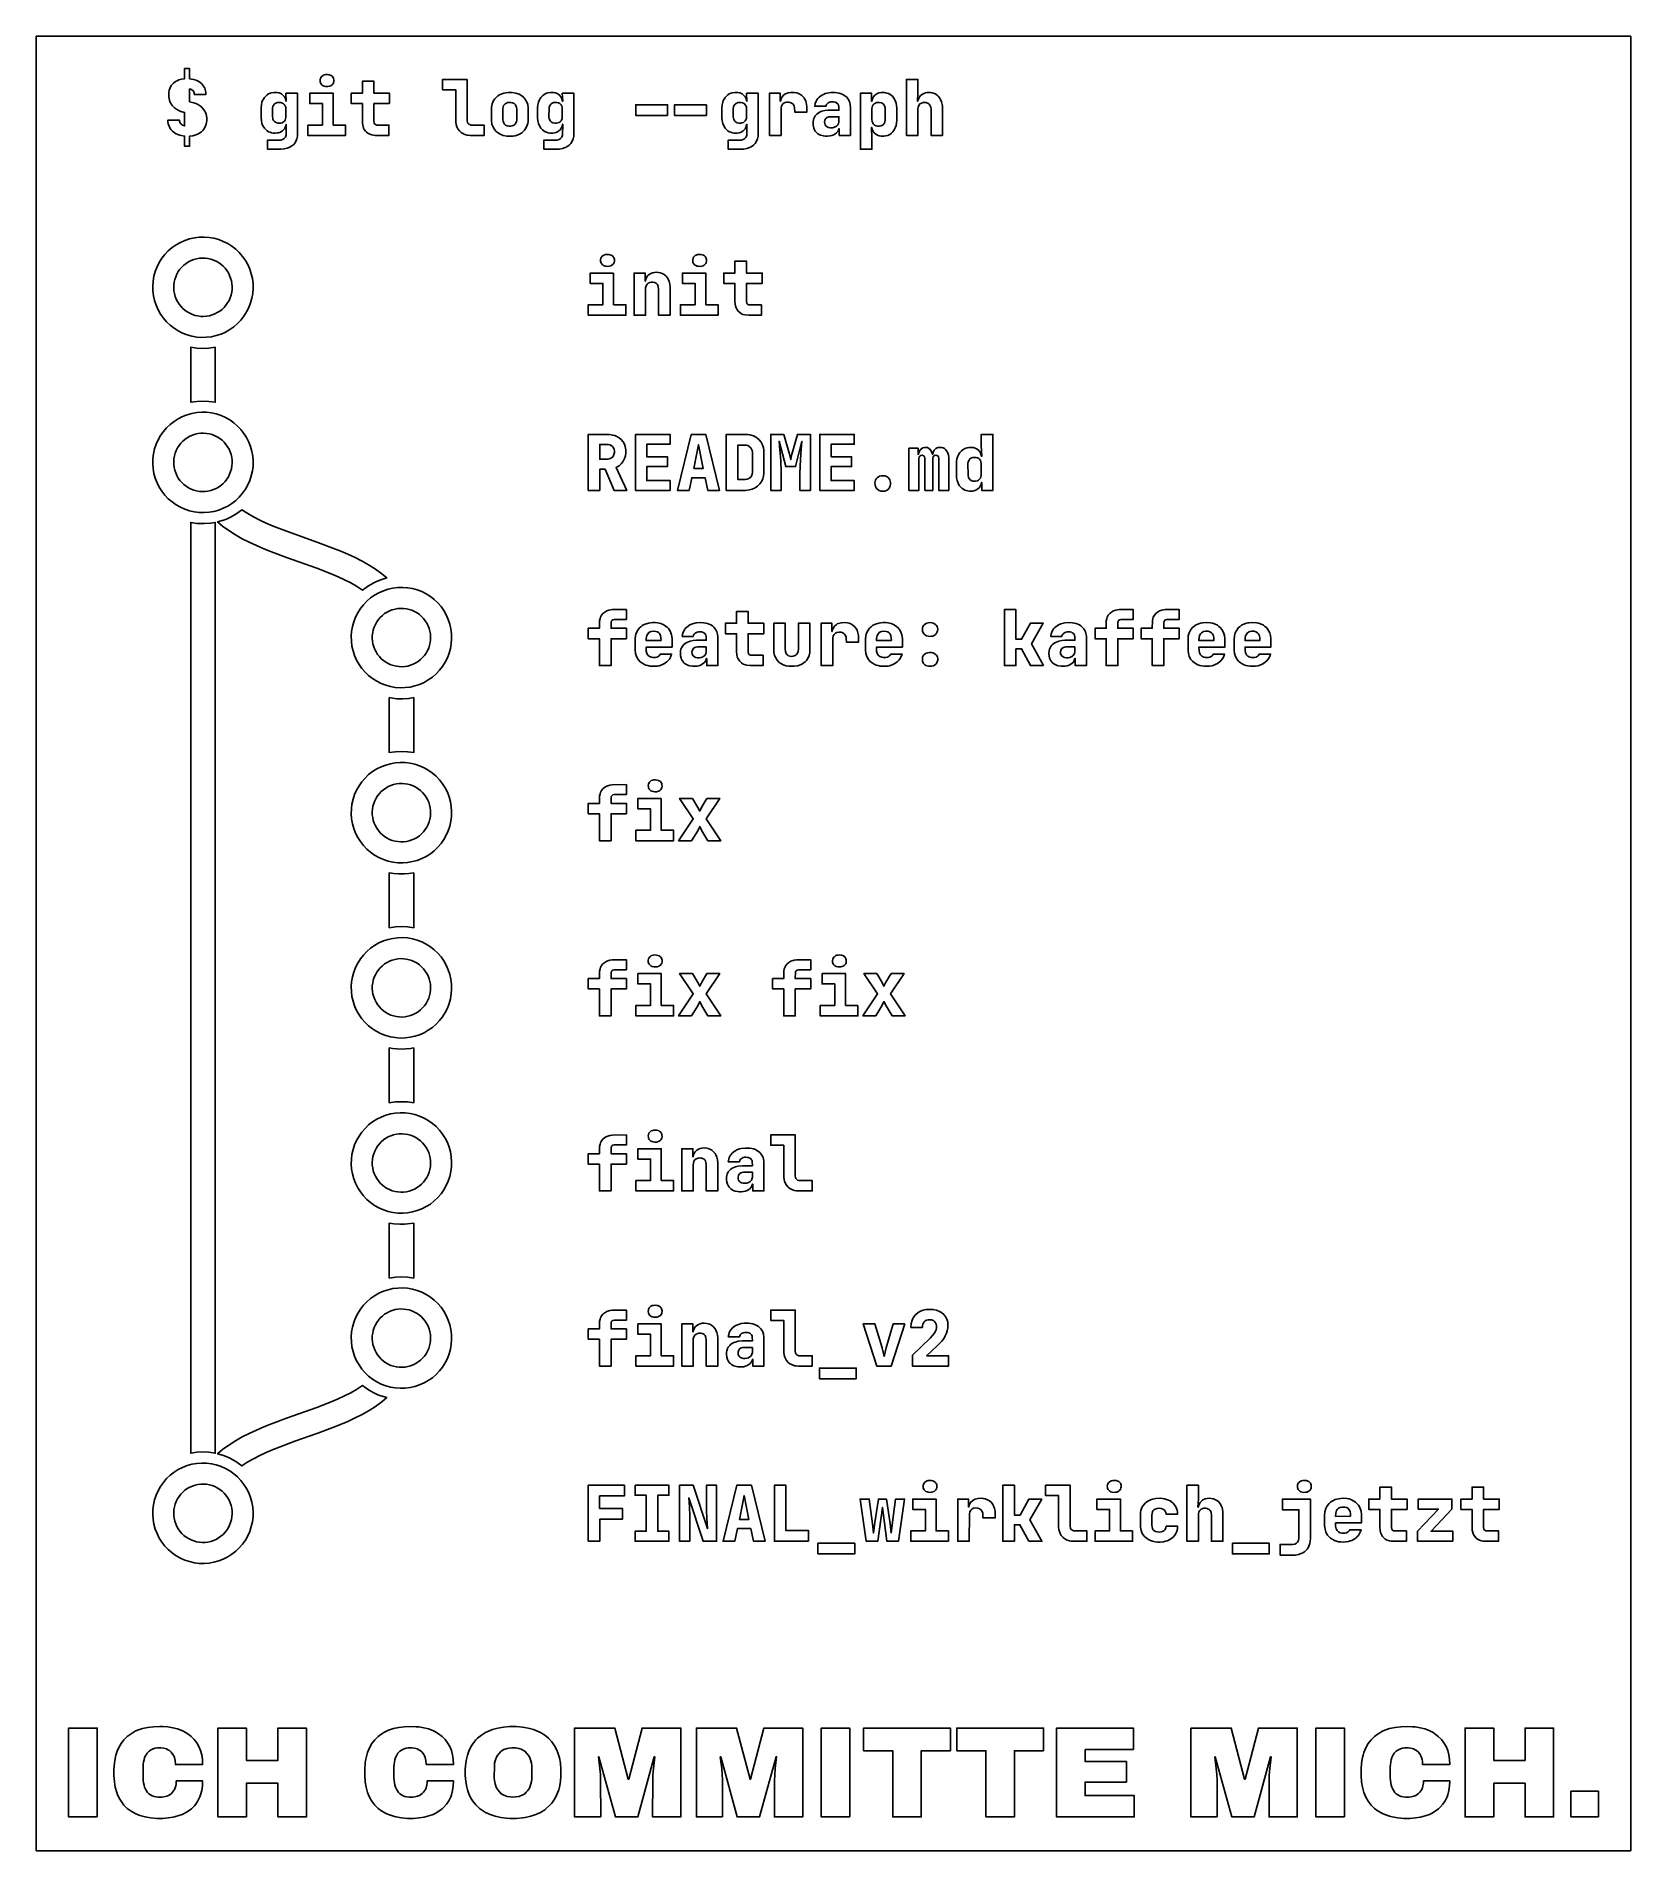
# Model space of a CAD drawing. Header units: millimetres. Extents: x 0 to 272, y 0 to 309.
import ezdxf

# ---------------------------------------------------------------- set-up
doc = ezdxf.new("R2010")
doc.units = ezdxf.units.MM

msp = doc.modelspace()

# ---------------------------------------------------------------- linework, layer by layer
at = {"layer": 'ENTGITTERRAHMEN'}
msp.add_lwpolyline([(0.5, 308.91), (271.5, 308.91), (271.5, 0.5), (0.5, 0.5)], close=True, dxfattribs=at)
at = {"layer": 'MOTIV'}
for points in [[(28.569, 292.695), (28.793, 292.911), (28.986, 293.144), (29.216, 293.528), (29.373, 293.951), (29.437, 294.256), (29.47, 294.577), (29.46, 295.068), (29.354, 295.665), (29.261, 295.938), (29.141, 296.194), (28.994, 296.434), (28.821, 296.657), (28.622, 296.862), (28.398, 297.048), (27.875, 297.363), (27.252, 297.603), (26.55, 297.772), (26.55, 299.978), (26.896, 299.849), (27.151, 299.645), (27.307, 299.373), (27.36, 299.038), (29.317, 299.038), (29.302, 299.354), (29.256, 299.652), (29.131, 300.068), (28.938, 300.444), (28.771, 300.673), (28.573, 300.885), (28.35, 301.076), (28.104, 301.242), (27.696, 301.444), (27.238, 301.591), (26.55, 301.701), (26.55, 303.41), (25.702, 303.41), (25.702, 301.687), (25.189, 301.614), (24.725, 301.483), (24.443, 301.364), (24.182, 301.219), (23.831, 300.953), (23.625, 300.746), (23.448, 300.519), (23.237, 300.147), (23.093, 299.735), (23.034, 299.438), (23.004, 299.124), (23.014, 298.646), (23.124, 298.061), (23.22, 297.79), (23.344, 297.533), (23.495, 297.29), (23.673, 297.061), (23.986, 296.751), (24.48, 296.407), (25.063, 296.143), (25.702, 295.958), (25.702, 293.675), (25.34, 293.818), (25.063, 294.04), (24.973, 294.157), (24.887, 294.327), (24.847, 294.466), (24.828, 294.666), (22.87, 294.666), (22.886, 294.347), (22.933, 294.044), (23.061, 293.622), (23.26, 293.239), (23.431, 293.005), (23.634, 292.787), (23.986, 292.503), (24.248, 292.345), (24.533, 292.213), (24.839, 292.106), (25.168, 292.025), (25.702, 291.952), (25.702, 290.229), (26.55, 290.229), (26.55, 291.939), (27.101, 292.014), (27.601, 292.148), (28.049, 292.343), (28.32, 292.506)], [(51.091, 301.257), (51.091, 301.518), (51.039, 301.754), (50.966, 301.91), (50.822, 302.091), (50.631, 302.236), (50.465, 302.316), (50.278, 302.37), (49.999, 302.404), (49.704, 302.393), (49.442, 302.337), (49.269, 302.265), (49.069, 302.131), (48.946, 302.005), (48.853, 301.86), (48.775, 301.64), (48.751, 301.453), (48.764, 301.195), (48.808, 301.021), (48.881, 300.864), (48.984, 300.726), (49.115, 300.606), (49.269, 300.509), (49.442, 300.438), (49.635, 300.392), (50.072, 300.375), (50.343, 300.42), (50.578, 300.509), (50.778, 300.643), (50.935, 300.816), (51.039, 301.021)], [(44.685, 291.189), (44.784, 291.463), (44.87, 291.914), (44.886, 292.239), (44.886, 299.234), (42.929, 299.234), (42.994, 297.864), (42.955, 297.864), (42.853, 298.266), (42.678, 298.615), (42.485, 298.856), (42.163, 299.105), (41.78, 299.271), (41.451, 299.341), (40.936, 299.361), (40.505, 299.302), (40.239, 299.224), (39.991, 299.115), (39.761, 298.975), (39.548, 298.804), (39.263, 298.489), (39.103, 298.25), (38.97, 297.99), (38.863, 297.709), (38.754, 297.247), (38.704, 296.739), (38.704, 295.072), (38.754, 294.559), (38.863, 294.095), (39.033, 293.681), (39.263, 293.316), (39.548, 293.004), (39.761, 292.834), (39.991, 292.695), (40.239, 292.587), (40.505, 292.51), (40.788, 292.463), (41.088, 292.448), (41.451, 292.472), (41.674, 292.514), (41.881, 292.578), (42.163, 292.714), (42.332, 292.831), (42.537, 293.025), (42.678, 293.204), (42.792, 293.404), (42.902, 293.702), (42.955, 293.949), (42.994, 293.949), (42.954, 292.107), (42.914, 291.929), (42.846, 291.77), (42.752, 291.63), (42.631, 291.51), (42.376, 291.363), (41.984, 291.279), (39.81, 291.273), (39.81, 289.707), (42.092, 289.711), (42.641, 289.763), (43.136, 289.877), (43.577, 290.054), (43.842, 290.206), (44.194, 290.485), (44.477, 290.814)], [(46.661, 293.831), (46.661, 292.056), (53.056, 292.056), (53.056, 293.831), (50.968, 293.831), (50.968, 299.234), (46.987, 299.234), (46.987, 297.472), (49.14, 297.472), (49.14, 293.831)], [(60.559, 297.472), (60.559, 299.234), (57.884, 299.234), (57.884, 301.257), (55.927, 301.257), (55.927, 299.234), (54.034, 299.234), (54.034, 297.472), (55.927, 297.472), (55.939, 294.102), (56.042, 293.552), (56.131, 293.306), (56.246, 293.079), (56.467, 292.775), (56.645, 292.596), (56.843, 292.443), (57.176, 292.261), (57.553, 292.136), (58.121, 292.06), (60.429, 292.056), (60.429, 293.818), (58.391, 293.821), (58.127, 293.893), (57.992, 294.01), (57.911, 294.181), (57.884, 294.405), (57.884, 297.472)], [(73.74, 301.583), (69.564, 301.583), (69.564, 299.821), (71.783, 299.821), (71.797, 294.285), (71.863, 293.89), (71.98, 293.525), (72.149, 293.189), (72.423, 292.825), (72.689, 292.58), (72.996, 292.376), (73.339, 292.219), (73.712, 292.115), (74.22, 292.058), (76.611, 292.056), (76.611, 293.818), (74.379, 293.828), (74.165, 293.888), (74.02, 293.976), (73.873, 294.132), (73.794, 294.283), (73.74, 294.601)], [(83.485, 292.944), (83.73, 293.29), (83.956, 293.778), (84.045, 294.098), (84.098, 294.438), (84.115, 294.797), (84.107, 296.735), (84.019, 297.301), (83.832, 297.812), (83.551, 298.264), (83.343, 298.502), (83.106, 298.713), (82.84, 298.897), (82.546, 299.055), (82, 299.247), (81.385, 299.348), (80.716, 299.357), (80.334, 299.319), (79.975, 299.247), (79.639, 299.143), (79.227, 298.953), (78.949, 298.777), (78.701, 298.575), (78.416, 298.264), (78.236, 298.001), (78.089, 297.714), (77.977, 297.408), (77.869, 296.853), (77.851, 296.493), (77.859, 294.555), (77.947, 293.989), (78.134, 293.479), (78.416, 293.026), (78.625, 292.789), (78.863, 292.578), (79.326, 292.285), (79.861, 292.074), (80.459, 291.955), (81.12, 291.928), (81.513, 291.955), (81.882, 292.016), (82.226, 292.109), (82.647, 292.285), (83.021, 292.513), (83.267, 292.715)], [(91.605, 291.059), (91.765, 291.463), (91.851, 291.914), (91.867, 292.239), (91.867, 299.234), (89.91, 299.234), (89.975, 297.864), (89.936, 297.864), (89.834, 298.266), (89.659, 298.615), (89.466, 298.856), (89.144, 299.105), (88.761, 299.271), (88.432, 299.341), (87.917, 299.361), (87.486, 299.302), (87.22, 299.224), (86.972, 299.115), (86.742, 298.975), (86.529, 298.804), (86.244, 298.489), (86.084, 298.25), (85.951, 297.99), (85.844, 297.709), (85.735, 297.247), (85.685, 296.739), (85.685, 295.072), (85.735, 294.559), (85.844, 294.095), (86.014, 293.681), (86.244, 293.316), (86.529, 293.004), (86.742, 292.834), (86.972, 292.695), (87.22, 292.587), (87.486, 292.51), (87.769, 292.463), (88.07, 292.448), (88.315, 292.459), (88.655, 292.514), (88.862, 292.578), (89.144, 292.714), (89.313, 292.831), (89.519, 293.025), (89.659, 293.204), (89.773, 293.404), (89.86, 293.624), (89.936, 293.949), (89.975, 293.949), (89.935, 292.107), (89.895, 291.929), (89.827, 291.77), (89.733, 291.63), (89.612, 291.51), (89.357, 291.363), (88.965, 291.279), (86.791, 291.273), (86.791, 289.707), (88.879, 289.707), (89.445, 289.738), (89.958, 289.832), (90.417, 289.988), (90.694, 290.126), (91.065, 290.386), (91.372, 290.7)], [(122.926, 291.059), (123.085, 291.463), (123.171, 291.914), (123.188, 292.239), (123.188, 299.234), (121.23, 299.234), (121.296, 297.864), (121.256, 297.864), (121.155, 298.266), (120.979, 298.615), (120.787, 298.856), (120.465, 299.105), (120.081, 299.271), (119.753, 299.341), (119.238, 299.361), (118.806, 299.302), (118.541, 299.224), (118.293, 299.115), (118.063, 298.975), (117.85, 298.804), (117.565, 298.489), (117.405, 298.25), (117.272, 297.99), (117.165, 297.709), (117.055, 297.247), (117.005, 296.739), (117.005, 295.072), (117.055, 294.559), (117.165, 294.095), (117.335, 293.681), (117.565, 293.316), (117.85, 293.004), (118.063, 292.834), (118.293, 292.695), (118.541, 292.587), (118.806, 292.51), (119.09, 292.463), (119.39, 292.448), (119.636, 292.459), (119.976, 292.514), (120.281, 292.618), (120.465, 292.714), (120.633, 292.831), (120.839, 293.025), (120.979, 293.204), (121.093, 293.404), (121.181, 293.624), (121.256, 293.949), (121.296, 293.949), (121.256, 292.107), (121.216, 291.929), (121.148, 291.77), (121.054, 291.63), (120.933, 291.51), (120.787, 291.413), (120.619, 291.342), (120.286, 291.279), (118.111, 291.273), (118.111, 289.707), (120.199, 289.707), (120.766, 289.738), (121.278, 289.832), (121.738, 289.988), (122.015, 290.126), (122.385, 290.386), (122.692, 290.7)], [(128.07, 297.727), (128.374, 297.727), (128.644, 297.673), (128.88, 297.567), (129.08, 297.407), (129.237, 297.199), (129.32, 297.015), (129.385, 296.733), (129.4, 296.037), (131.488, 296.037), (131.474, 296.985), (131.434, 297.322), (131.367, 297.635), (131.273, 297.924), (131.152, 298.189), (131.004, 298.43), (130.829, 298.647), (130.63, 298.837), (130.291, 299.068), (130.038, 299.185), (129.763, 299.273), (129.311, 299.35), (128.698, 299.353), (128.309, 299.29), (127.862, 299.122), (127.579, 298.933), (127.286, 298.617), (127.111, 298.306), (126.972, 297.864), (126.946, 297.864), (126.946, 299.234), (125.119, 299.234), (125.119, 292.056), (127.077, 292.056), (127.09, 296.733), (127.15, 297.015), (127.258, 297.255), (127.414, 297.452), (127.614, 297.598), (127.793, 297.673)], [(136.851, 292.96), (136.943, 293.231), (136.982, 293.231), (136.982, 292.056), (138.874, 292.056), (138.874, 296.885), (138.858, 297.2), (138.772, 297.637), (138.674, 297.905), (138.543, 298.153), (138.379, 298.383), (138.182, 298.594), (137.831, 298.871), (137.567, 299.022), (137.28, 299.145), (136.969, 299.241), (136.636, 299.31), (136.279, 299.351), (135.536, 299.352), (134.868, 299.248), (134.563, 299.158), (134.278, 299.042), (134.012, 298.9), (133.765, 298.732), (133.543, 298.542), (133.35, 298.333), (133.185, 298.106), (133.05, 297.861), (132.902, 297.459), (132.819, 297.015), (134.711, 297.015), (134.75, 297.165), (134.835, 297.342), (134.959, 297.493), (135.12, 297.618), (135.311, 297.712), (135.527, 297.772), (135.971, 297.793), (136.279, 297.736), (136.535, 297.616), (136.736, 297.436), (136.863, 297.212), (136.915, 296.944), (136.917, 296.35), (135.04, 296.338), (134.506, 296.276), (134.033, 296.16), (133.621, 295.991), (133.38, 295.849), (133.166, 295.684), (132.902, 295.396), (132.764, 295.179), (132.657, 294.941), (132.58, 294.683), (132.534, 294.404), (132.532, 293.827), (132.635, 293.321), (132.78, 292.986), (132.91, 292.784), (133.065, 292.599), (133.342, 292.357), (133.777, 292.118), (134.286, 291.974), (134.568, 291.938), (135.004, 291.928), (135.388, 291.964), (135.736, 292.043), (136.048, 292.166), (136.236, 292.271), (136.521, 292.496), (136.711, 292.715)], [(143.208, 292.248), (143.478, 292.096), (143.783, 291.992), (144.123, 291.937), (144.573, 291.933), (144.866, 291.97), (145.227, 292.069), (145.557, 292.224), (145.853, 292.433), (146.109, 292.689), (146.326, 292.992), (146.504, 293.342), (146.635, 293.73), (146.719, 294.153), (146.757, 294.732), (146.753, 296.739), (146.727, 297.083), (146.637, 297.56), (146.544, 297.852), (146.424, 298.123), (146.277, 298.372), (146.009, 298.706), (145.805, 298.893), (145.583, 299.049), (145.344, 299.174), (145.087, 299.267), (144.669, 299.349), (144.123, 299.354), (143.677, 299.271), (143.384, 299.154), (143.047, 298.926), (142.779, 298.615), (142.604, 298.266), (142.502, 297.864), (142.463, 297.864), (142.463, 299.234), (140.571, 299.234), (140.571, 289.707), (142.528, 289.707), (142.528, 291.665), (142.463, 293.427), (142.502, 293.427), (142.578, 293.102), (142.738, 292.746), (142.92, 292.503)], [(151.987, 297.568), (152.147, 297.479), (152.284, 297.361), (152.396, 297.218), (152.504, 296.991), (152.553, 296.793), (152.576, 296.572), (152.577, 292.056), (154.535, 292.056), (154.522, 297.026), (154.483, 297.343), (154.376, 297.782), (154.212, 298.177), (154.07, 298.415), (153.809, 298.734), (153.612, 298.913), (153.397, 299.063), (153.166, 299.182), (152.788, 299.305), (152.515, 299.35), (152.225, 299.365), (151.861, 299.341), (151.638, 299.298), (151.33, 299.194), (151.056, 299.042), (150.815, 298.843), (150.666, 298.67), (150.541, 298.477), (150.415, 298.189), (150.332, 297.864), (150.293, 297.864), (150.359, 299.234), (150.359, 301.583), (148.401, 301.583), (148.401, 292.056), (150.359, 292.056), (150.359, 296.493), (150.395, 296.862), (150.505, 297.165), (150.688, 297.404), (150.935, 297.568), (151.242, 297.654), (151.673, 297.654)], [(40.671, 296.722), (40.731, 296.991), (40.808, 297.165), (40.951, 297.361), (41.089, 297.479), (41.309, 297.591), (41.501, 297.643), (41.716, 297.666), (42.012, 297.654), (42.328, 297.568), (42.538, 297.443), (42.743, 297.218), (42.853, 296.991), (42.904, 296.793), (42.927, 296.572), (42.915, 295.09), (42.873, 294.885), (42.775, 294.647), (42.67, 294.496), (42.489, 294.334), (42.269, 294.221), (42.08, 294.169), (41.868, 294.146), (41.57, 294.158), (41.25, 294.245), (41.041, 294.37), (40.839, 294.594), (40.731, 294.821), (40.682, 295.019), (40.659, 295.24)], [(79.815, 296.652), (79.848, 296.869), (79.935, 297.118), (80.034, 297.276), (80.208, 297.447), (80.425, 297.57), (80.615, 297.63), (80.828, 297.662), (81.142, 297.662), (81.425, 297.613), (81.716, 297.483), (81.937, 297.276), (82.083, 296.999), (82.133, 296.799), (82.156, 296.574), (82.152, 294.642), (82.103, 294.363), (82.034, 294.181), (81.899, 293.974), (81.766, 293.848), (81.55, 293.723), (81.358, 293.662), (81.142, 293.629), (80.828, 293.629), (80.549, 293.679), (80.258, 293.812), (80.034, 294.022), (79.885, 294.299), (79.834, 294.497), (79.81, 294.718)], [(87.645, 296.649), (87.693, 296.928), (87.76, 297.11), (87.892, 297.316), (88.022, 297.443), (88.175, 297.541), (88.415, 297.629), (88.623, 297.662), (88.922, 297.662), (89.251, 297.591), (89.47, 297.479), (89.689, 297.268), (89.812, 297.052), (89.885, 296.793), (89.908, 296.572), (89.903, 295.164), (89.854, 294.885), (89.786, 294.703), (89.689, 294.544), (89.519, 294.37), (89.365, 294.271), (89.126, 294.184), (88.922, 294.151), (88.623, 294.151), (88.29, 294.221), (88.07, 294.334), (87.892, 294.496), (87.735, 294.761), (87.676, 294.951), (87.64, 295.24)], [(107.802, 295.449), (107.802, 297.276), (102.386, 297.276), (102.386, 295.449)], [(114.392, 297.276), (108.976, 297.276), (108.976, 295.449), (114.392, 295.449)], [(118.966, 296.649), (119.014, 296.928), (119.081, 297.11), (119.213, 297.316), (119.342, 297.443), (119.552, 297.568), (119.736, 297.629), (119.944, 297.662), (120.243, 297.662), (120.51, 297.612), (120.791, 297.479), (121.01, 297.268), (121.132, 297.052), (121.192, 296.862), (121.229, 296.572), (121.224, 295.164), (121.192, 294.951), (121.106, 294.703), (121.01, 294.544), (120.84, 294.37), (120.686, 294.271), (120.447, 294.184), (120.243, 294.151), (119.944, 294.151), (119.61, 294.221), (119.391, 294.334), (119.213, 294.496), (119.055, 294.761), (118.984, 295.019), (118.961, 295.24)], [(142.535, 296.649), (142.567, 296.862), (142.652, 297.11), (142.749, 297.268), (142.919, 297.443), (143.129, 297.568), (143.312, 297.629), (143.516, 297.662), (143.815, 297.662), (144.148, 297.593), (144.416, 297.447), (144.618, 297.227), (144.726, 296.999), (144.775, 296.799), (144.798, 296.574), (144.793, 294.642), (144.745, 294.363), (144.678, 294.181), (144.546, 293.974), (144.416, 293.848), (144.207, 293.723), (144.023, 293.662), (143.815, 293.629), (143.516, 293.629), (143.248, 293.679), (142.968, 293.812), (142.749, 294.022), (142.603, 294.299), (142.553, 294.497), (142.53, 294.718)], [(134.527, 294.642), (134.646, 294.87), (134.75, 294.986), (134.921, 295.111), (135.229, 295.22), (135.468, 295.241), (136.917, 295.241), (136.909, 294.333), (136.848, 294.08), (136.727, 293.859), (136.491, 293.626), (136.189, 293.462), (135.836, 293.375), (135.454, 293.367), (135.132, 293.425), (134.915, 293.518), (134.697, 293.692), (134.574, 293.869), (134.501, 294.076), (134.478, 294.373)], [(31.501, 274.358), (30.694, 274.582), (29.869, 274.725), (29.034, 274.787), (28.197, 274.766), (27.365, 274.664), (26.548, 274.48), (25.753, 274.217), (24.987, 273.878), (24.259, 273.465), (23.574, 272.983), (22.94, 272.436), (22.362, 271.829), (21.847, 271.169), (21.399, 270.461), (21.022, 269.713), (20.721, 268.932), (20.497, 268.125), (20.354, 267.3), (20.293, 266.464), (20.313, 265.627), (20.416, 264.796), (20.599, 263.979), (20.862, 263.183), (21.201, 262.418), (21.614, 261.689), (22.096, 261.004), (22.643, 260.37), (23.25, 259.793), (23.91, 259.277), (24.618, 258.829), (25.366, 258.453), (26.147, 258.151), (26.955, 257.928), (27.78, 257.785), (28.615, 257.723), (29.452, 257.744), (30.283, 257.846), (31.101, 258.03), (31.896, 258.292), (32.662, 258.632), (33.39, 259.045), (34.075, 259.527), (34.709, 260.074), (35.287, 260.68), (35.802, 261.341), (36.25, 262.048), (36.627, 262.796), (36.928, 263.578), (37.151, 264.385), (37.295, 265.21), (37.356, 266.045), (37.336, 266.883), (37.233, 267.714), (37.05, 268.531), (36.787, 269.326), (36.448, 270.092), (36.035, 270.821), (35.552, 271.505), (35.005, 272.14), (34.399, 272.717), (33.739, 273.232), (33.031, 273.68), (32.283, 274.057)], [(98.002, 271.79), (97.803, 271.828), (97.508, 271.839), (97.228, 271.805), (96.984, 271.727), (96.824, 271.639), (96.644, 271.484), (96.541, 271.346), (96.467, 271.189), (96.415, 270.953), (96.415, 270.692), (96.449, 270.512), (96.513, 270.349), (96.606, 270.205), (96.728, 270.079), (96.929, 269.944), (97.164, 269.855), (97.364, 269.817), (97.659, 269.806), (97.938, 269.839), (98.182, 269.918), (98.342, 270.006), (98.523, 270.161), (98.626, 270.299), (98.699, 270.456), (98.751, 270.692), (98.751, 270.953), (98.717, 271.133), (98.653, 271.295), (98.56, 271.44), (98.438, 271.566), (98.238, 271.701)], [(113.663, 271.79), (113.463, 271.828), (113.168, 271.839), (112.889, 271.805), (112.645, 271.727), (112.484, 271.639), (112.304, 271.484), (112.201, 271.346), (112.128, 271.189), (112.076, 270.953), (112.076, 270.692), (112.11, 270.512), (112.173, 270.349), (112.266, 270.205), (112.389, 270.079), (112.589, 269.944), (112.824, 269.855), (113.024, 269.817), (113.319, 269.806), (113.598, 269.839), (113.842, 269.918), (114.003, 270.006), (114.183, 270.161), (114.286, 270.299), (114.359, 270.456), (114.412, 270.692), (114.412, 270.953), (114.377, 271.133), (114.314, 271.295), (114.221, 271.44), (114.098, 271.566), (113.898, 271.701)], [(30.381, 261.543), (29.912, 261.414), (29.432, 261.33), (28.946, 261.294), (28.459, 261.306), (27.976, 261.366), (27.501, 261.473), (27.039, 261.625), (26.594, 261.823), (26.17, 262.063), (25.772, 262.343), (25.403, 262.661), (25.067, 263.014), (24.768, 263.398), (24.507, 263.809), (24.288, 264.244), (24.113, 264.698), (23.983, 265.168), (23.9, 265.647), (23.864, 266.133), (23.876, 266.62), (23.936, 267.103), (24.042, 267.578), (24.195, 268.041), (24.392, 268.486), (24.632, 268.909), (24.913, 269.308), (25.231, 269.676), (25.583, 270.012), (25.967, 270.312), (26.379, 270.572), (26.814, 270.791), (27.268, 270.966), (27.737, 271.096), (28.217, 271.179), (28.703, 271.215), (29.189, 271.203), (29.673, 271.144), (30.148, 271.037), (30.61, 270.884), (31.055, 270.687), (31.479, 270.447), (31.877, 270.166), (32.246, 269.848), (32.582, 269.496), (32.881, 269.112), (33.142, 268.701), (33.361, 268.266), (33.536, 267.811), (33.666, 267.342), (33.749, 266.862), (33.785, 266.377), (33.773, 265.89), (33.713, 265.407), (33.607, 264.931), (33.454, 264.469), (33.256, 264.024), (33.016, 263.6), (32.736, 263.202), (32.418, 262.833), (32.065, 262.498), (31.681, 262.198), (31.27, 261.938), (30.835, 261.719)], [(98.627, 268.669), (94.647, 268.669), (94.647, 266.907), (96.8, 266.907), (96.8, 263.266), (94.321, 263.266), (94.321, 261.491), (100.715, 261.491), (100.715, 263.266), (98.627, 263.266)], [(106.153, 266.545), (106.221, 266.363), (106.275, 265.929), (106.275, 261.491), (108.232, 261.491), (108.229, 266.295), (108.181, 266.778), (108.074, 267.217), (107.909, 267.612), (107.767, 267.85), (107.507, 268.169), (107.204, 268.427), (106.864, 268.617), (106.616, 268.706), (106.212, 268.785), (105.922, 268.8), (105.559, 268.776), (105.229, 268.704), (104.932, 268.584), (104.669, 268.416), (104.41, 268.165), (104.239, 267.912), (104.112, 267.624), (104.03, 267.299), (103.991, 267.299), (103.991, 268.669), (102.099, 268.669), (102.099, 261.491), (104.056, 261.491), (104.069, 266.157), (104.15, 266.487), (104.304, 266.751), (104.526, 266.947), (104.809, 267.064), (105.008, 267.097), (105.3, 267.097), (105.567, 267.047), (105.741, 266.976), (105.892, 266.878), (106.059, 266.704)], [(114.288, 263.266), (114.288, 268.669), (110.307, 268.669), (110.307, 266.907), (112.461, 266.907), (112.461, 263.266), (109.981, 263.266), (109.981, 261.491), (116.376, 261.491), (116.376, 263.266)], [(120.062, 261.952), (120.38, 261.75), (120.617, 261.648), (121.008, 261.543), (121.596, 261.491), (123.749, 261.491), (123.749, 263.253), (121.711, 263.256), (121.567, 263.28), (121.396, 263.361), (121.312, 263.445), (121.252, 263.553), (121.204, 263.841), (121.204, 266.907), (123.88, 266.907), (123.88, 268.669), (121.204, 268.669), (121.204, 270.692), (119.247, 270.692), (119.247, 268.669), (117.354, 268.669), (117.354, 266.907), (119.247, 266.907), (119.247, 263.841), (119.275, 263.392), (119.327, 263.117), (119.451, 262.741), (119.566, 262.514), (119.787, 262.21)], [(28.824, 255.835), (27.803, 255.885), (26.74, 256.046), (26.74, 246.693), (27.803, 246.854), (28.824, 246.904), (29.846, 246.854), (30.908, 246.693), (30.908, 256.046), (29.846, 255.885)], [(31.896, 244.446), (31.101, 244.709), (30.283, 244.893), (29.452, 244.995), (28.615, 245.016), (27.78, 244.954), (26.955, 244.811), (26.147, 244.587), (25.366, 244.286), (24.618, 243.909), (23.91, 243.461), (23.25, 242.946), (22.643, 242.369), (22.096, 241.734), (21.614, 241.05), (21.201, 240.321), (20.862, 239.555), (20.599, 238.76), (20.416, 237.943), (20.313, 237.112), (20.293, 236.274), (20.354, 235.439), (20.497, 234.614), (20.721, 233.807), (21.022, 233.025), (21.399, 232.277), (21.847, 231.57), (22.362, 230.909), (22.94, 230.303), (23.574, 229.756), (24.259, 229.274), (24.987, 228.861), (25.753, 228.521), (26.548, 228.259), (27.365, 228.075), (28.197, 227.973), (29.034, 227.952), (29.869, 228.014), (30.694, 228.157), (31.501, 228.38), (32.283, 228.682), (33.031, 229.058), (33.739, 229.506), (34.399, 230.022), (35.005, 230.599), (35.552, 231.233), (36.035, 231.918), (36.448, 232.647), (36.787, 233.412), (37.05, 234.208), (37.233, 235.025), (37.336, 235.856), (37.356, 236.693), (37.295, 237.529), (37.151, 238.354), (36.928, 239.161), (36.627, 239.942), (36.25, 240.69), (35.802, 241.398), (35.287, 242.058), (34.709, 242.665), (34.075, 243.212), (33.39, 243.694), (32.662, 244.107)], [(30.61, 231.854), (30.148, 231.702), (29.673, 231.595), (29.189, 231.535), (28.703, 231.524), (28.217, 231.559), (27.737, 231.643), (27.268, 231.772), (26.814, 231.948), (26.379, 232.167), (25.967, 232.427), (25.583, 232.727), (25.231, 233.062), (24.913, 233.431), (24.632, 233.829), (24.392, 234.253), (24.195, 234.698), (24.042, 235.16), (23.936, 235.636), (23.876, 236.119), (23.864, 236.606), (23.9, 237.091), (23.983, 237.571), (24.113, 238.04), (24.288, 238.495), (24.507, 238.93), (24.768, 239.341), (25.067, 239.725), (25.403, 240.077), (25.772, 240.395), (26.17, 240.676), (26.594, 240.916), (27.039, 241.113), (27.501, 241.266), (27.976, 241.373), (28.459, 241.432), (28.946, 241.444), (29.432, 241.408), (29.912, 241.325), (30.381, 241.195), (30.835, 241.02), (31.27, 240.801), (31.681, 240.541), (32.065, 240.241), (32.418, 239.905), (32.736, 239.537), (33.016, 239.138), (33.256, 238.715), (33.454, 238.27), (33.607, 237.807), (33.713, 237.332), (33.773, 236.849), (33.785, 236.362), (33.749, 235.876), (33.666, 235.397), (33.536, 234.927), (33.361, 234.473), (33.142, 234.038), (32.881, 233.627), (32.582, 233.243), (32.246, 232.89), (31.877, 232.572), (31.479, 232.292), (31.055, 232.052)], [(99.891, 240.394), (99.547, 240.669), (99.149, 240.895), (98.818, 241.03), (98.461, 241.132), (97.947, 241.218), (97.387, 241.247), (94.321, 241.247), (94.321, 231.72), (96.265, 231.72), (96.265, 235.322), (97.179, 235.322), (98.719, 231.72), (100.846, 231.72), (99.045, 235.636), (99.258, 235.737), (99.554, 235.92), (99.903, 236.222), (100.199, 236.59), (100.486, 237.126), (100.633, 237.592), (100.706, 238.089), (100.707, 238.599), (100.612, 239.179), (100.461, 239.6), (100.244, 239.982)], [(104.265, 239.577), (108.219, 239.577), (108.219, 241.247), (102.347, 241.247), (102.347, 231.72), (108.219, 231.72), (108.219, 233.391), (104.265, 233.391), (104.265, 235.766), (107.762, 235.766), (107.762, 237.437), (104.265, 237.437)], [(111.795, 241.247), (109.459, 231.72), (111.456, 231.72), (111.912, 233.874), (114.183, 233.874), (114.64, 231.72), (116.637, 231.72), (114.275, 241.247)], [(124.091, 238.943), (123.997, 239.285), (123.865, 239.604), (123.695, 239.901), (123.343, 240.336), (122.908, 240.692), (122.391, 240.969), (121.806, 241.153), (121.424, 241.216), (121.018, 241.245), (117.785, 241.247), (117.785, 231.72), (121.018, 231.722), (121.681, 231.791), (122.165, 231.917), (122.711, 232.162), (123.092, 232.42), (123.494, 232.812), (123.812, 233.282), (123.997, 233.704), (124.114, 234.163), (124.165, 234.658), (124.167, 238.193), (124.148, 238.579)], [(130.32, 235.838), (130.288, 234.537), (130.287, 231.72), (132.075, 231.72), (132.075, 241.247), (129.87, 241.247), (128.955, 238.05), (128.817, 237.474), (128.721, 236.928), (128.636, 237.423), (128.531, 237.865), (127.547, 241.247), (125.341, 241.247), (125.341, 231.72), (127.129, 231.72), (127.124, 234.87), (127.039, 236.798), (126.896, 238.625), (126.738, 240.073), (127.886, 235.766), (129.543, 235.766), (130.64, 240.073), (130.444, 237.957)], [(135.586, 237.437), (135.586, 239.577), (139.54, 239.577), (139.54, 241.247), (133.667, 241.247), (133.667, 231.72), (139.54, 231.72), (139.54, 233.391), (135.586, 233.391), (135.586, 235.766), (139.083, 235.766), (139.083, 237.437)], [(161.125, 239.29), (161.19, 237.528), (161.151, 237.528), (161.049, 237.93), (160.874, 238.279), (160.681, 238.52), (160.446, 238.714), (160.078, 238.901), (159.761, 238.987), (159.41, 239.026), (158.984, 239.013), (158.701, 238.966), (158.309, 238.838), (157.957, 238.639), (157.745, 238.468), (157.459, 238.154), (157.23, 237.787), (157.11, 237.516), (156.98, 237.071), (156.927, 236.747), (156.897, 236.223), (156.897, 234.396), (156.927, 233.867), (157.017, 233.387), (157.166, 232.956), (157.376, 232.574), (157.645, 232.243), (157.849, 232.057), (158.07, 231.903), (158.309, 231.779), (158.566, 231.687), (158.841, 231.625), (159.132, 231.594), (159.648, 231.614), (159.871, 231.657), (160.176, 231.76), (160.528, 231.973), (160.734, 232.167), (160.874, 232.346), (160.988, 232.546), (161.076, 232.766), (161.151, 233.091), (161.19, 233.091), (161.19, 231.72), (163.083, 231.72), (163.083, 241.247), (161.125, 241.247)], [(97.654, 237.034), (96.265, 237.019), (96.265, 239.551), (97.479, 239.549), (97.736, 239.523), (97.967, 239.466), (98.232, 239.341), (98.448, 239.161), (98.609, 238.934), (98.712, 238.662), (98.75, 238.428), (98.756, 238.176), (98.692, 237.803), (98.536, 237.497), (98.29, 237.259), (98.037, 237.125)], [(112.239, 235.44), (112.78, 238.032), (113.048, 239.485), (113.844, 235.44)], [(121.616, 233.721), (121.349, 233.61), (120.963, 233.549), (119.743, 233.548), (119.743, 239.42), (120.963, 239.418), (121.202, 239.392), (121.42, 239.335), (121.676, 239.211), (121.941, 238.98), (122.09, 238.752), (122.179, 238.49), (122.209, 238.193), (122.209, 234.787), (122.179, 234.485), (122.09, 234.218), (121.984, 234.042), (121.79, 233.84)], [(152.877, 231.72), (152.883, 237.193), (152.931, 237.4), (153.047, 237.578), (153.195, 237.668), (153.386, 237.698), (153.577, 237.668), (153.725, 237.578), (153.841, 237.4), (153.889, 237.193), (153.895, 231.72), (155.579, 231.72), (155.579, 237.202), (155.527, 237.762), (155.447, 238.054), (155.372, 238.23), (155.23, 238.468), (155.054, 238.669), (154.854, 238.826), (154.631, 238.939), (154.385, 239.006), (154.117, 239.029), (153.808, 238.999), (153.602, 238.937), (153.417, 238.842), (153.253, 238.714), (153.127, 238.567), (153.003, 238.355), (152.92, 238.117), (152.877, 237.854), (152.799, 237.854), (152.655, 238.326), (152.443, 238.674), (152.224, 238.871), (151.964, 238.989), (151.743, 239.026), (151.448, 239.012), (151.184, 238.937), (150.948, 238.803), (150.748, 238.616), (150.608, 238.41), (150.494, 238.117), (150.45, 237.854), (150.372, 237.854), (150.372, 238.898), (148.832, 238.898), (148.832, 231.72), (150.515, 231.72), (150.518, 237.154), (150.558, 237.369), (150.628, 237.51), (150.73, 237.614), (150.862, 237.677), (151.125, 237.69), (151.318, 237.614), (151.403, 237.534), (151.467, 237.43), (151.527, 237.193), (151.533, 231.72)], [(159.697, 237.307), (159.913, 237.331), (160.208, 237.318), (160.466, 237.255), (160.634, 237.176), (160.825, 237.025), (160.972, 236.829), (161.07, 236.592), (161.119, 236.313), (161.124, 234.382), (161.07, 234.027), (160.972, 233.789), (160.781, 233.551), (160.634, 233.443), (160.466, 233.363), (160.138, 233.293), (159.697, 233.312), (159.39, 233.413), (159.148, 233.593), (159.036, 233.736), (158.95, 233.903), (158.868, 234.232), (158.86, 236.313), (158.908, 236.592), (159.036, 236.882), (159.191, 237.068), (159.337, 237.176), (159.505, 237.255)], [(144.917, 234.138), (144.698, 234.197), (144.455, 234.224), (144.122, 234.21), (143.829, 234.138), (143.634, 234.046), (143.409, 233.874), (143.272, 233.711), (143.14, 233.456), (143.08, 233.237), (143.052, 232.994), (143.067, 232.662), (143.14, 232.368), (143.234, 232.174), (143.36, 232.001), (143.574, 231.812), (143.761, 231.707), (144.045, 231.619), (144.369, 231.59), (144.698, 231.619), (144.984, 231.707), (145.171, 231.812), (145.383, 232.001), (145.541, 232.236), (145.642, 232.51), (145.679, 232.741), (145.679, 233.078), (145.642, 233.313), (145.572, 233.524), (145.469, 233.711), (145.283, 233.922), (145.112, 234.046)], [(35.429, 228.425), (34.824, 227.965), (34.399, 227.681), (33.509, 227.177), (32.812, 226.857), (32.335, 226.673), (31.309, 226.365), (32.156, 225.655), (33.218, 224.883), (34.334, 224.172), (35.495, 223.516), (36.695, 222.906), (37.927, 222.335), (39.185, 221.797), (40.463, 221.287), (43.038, 220.33), (48.195, 218.487), (50.634, 217.538), (51.794, 217.042), (52.905, 216.527), (53.959, 215.989), (54.95, 215.427), (55.96, 214.772), (56.565, 215.232), (56.99, 215.516), (57.88, 216.02), (58.342, 216.239), (59.055, 216.524), (60.08, 216.832), (59.234, 217.542), (58.171, 218.314), (57.055, 219.024), (55.894, 219.681), (54.694, 220.291), (53.462, 220.862), (52.25, 221.38), (50.926, 221.91), (48.351, 222.867), (43.194, 224.709), (40.755, 225.658), (39.595, 226.155), (38.484, 226.67), (37.43, 227.208), (36.439, 227.77)], [(29.846, 68.228), (30.908, 68.067), (30.908, 226.275), (30.1, 226.142), (29.08, 226.067), (28.313, 226.077), (27.803, 226.114), (26.74, 226.275), (26.74, 68.067), (27.803, 68.228), (28.824, 68.278)], [(66.023, 214.515), (65.242, 214.816), (64.435, 215.04), (63.61, 215.183), (62.774, 215.245), (61.937, 215.224), (61.106, 215.122), (60.289, 214.938), (59.493, 214.675), (58.728, 214.336), (57.999, 213.923), (57.314, 213.441), (56.68, 212.894), (56.103, 212.287), (55.587, 211.627), (55.139, 210.919), (54.763, 210.171), (54.461, 209.39), (54.238, 208.583), (54.095, 207.758), (54.033, 206.922), (54.054, 206.085), (54.156, 205.254), (54.34, 204.437), (54.602, 203.641), (54.942, 202.876), (55.355, 202.147), (55.837, 201.462), (56.384, 200.828), (56.99, 200.251), (57.651, 199.735), (58.358, 199.287), (59.106, 198.911), (59.888, 198.609), (60.695, 198.386), (61.52, 198.243), (62.355, 198.181), (63.193, 198.202), (64.024, 198.304), (64.841, 198.488), (65.636, 198.75), (66.402, 199.09), (67.131, 199.503), (67.815, 199.985), (68.45, 200.532), (69.027, 201.138), (69.542, 201.799), (69.991, 202.506), (70.367, 203.254), (70.668, 204.036), (70.892, 204.843), (71.035, 205.668), (71.097, 206.503), (71.076, 207.341), (70.974, 208.172), (70.79, 208.989), (70.527, 209.784), (70.188, 210.55), (69.775, 211.279), (69.293, 211.963), (68.746, 212.598), (68.139, 213.175), (67.479, 213.69), (66.771, 214.138)], [(64.576, 202.177), (64.121, 202.001), (63.652, 201.872), (63.172, 201.788), (62.687, 201.753), (62.2, 201.764), (61.717, 201.824), (61.242, 201.931), (60.779, 202.083), (60.334, 202.281), (59.91, 202.521), (59.512, 202.801), (59.144, 203.119), (58.808, 203.472), (58.508, 203.856), (58.248, 204.267), (58.029, 204.702), (57.853, 205.156), (57.724, 205.626), (57.64, 206.105), (57.605, 206.591), (57.616, 207.078), (57.676, 207.561), (57.783, 208.036), (57.936, 208.499), (58.133, 208.944), (58.373, 209.367), (58.653, 209.766), (58.971, 210.134), (59.324, 210.47), (59.708, 210.77), (60.119, 211.03), (60.554, 211.249), (61.008, 211.424), (61.478, 211.554), (61.958, 211.637), (62.443, 211.673), (62.93, 211.661), (63.413, 211.602), (63.888, 211.495), (64.351, 211.342), (64.796, 211.145), (65.219, 210.905), (65.618, 210.624), (65.986, 210.306), (66.322, 209.954), (66.622, 209.57), (66.882, 209.159), (67.101, 208.724), (67.276, 208.269), (67.406, 207.8), (67.489, 207.32), (67.525, 206.835), (67.513, 206.348), (67.454, 205.865), (67.347, 205.389), (67.194, 204.927), (66.997, 204.482), (66.757, 204.058), (66.477, 203.66), (66.158, 203.291), (65.806, 202.956), (65.422, 202.656), (65.011, 202.396)], [(97.116, 211.03), (96.817, 210.781), (96.576, 210.49), (96.397, 210.163), (96.313, 209.925), (96.24, 209.537), (96.226, 208.279), (94.321, 208.279), (94.321, 206.517), (96.226, 206.517), (96.226, 201.949), (98.183, 201.949), (98.183, 206.517), (100.807, 206.517), (100.807, 208.279), (98.183, 208.279), (98.197, 209.334), (98.284, 209.542), (98.37, 209.639), (98.476, 209.712), (98.734, 209.779), (100.807, 209.78), (100.807, 211.476), (98.397, 211.464), (97.833, 211.365), (97.455, 211.225)], [(119.84, 202.972), (120.061, 202.668), (120.336, 202.41), (120.655, 202.208), (121.016, 202.065), (121.282, 202.001), (121.87, 201.949), (124.023, 201.949), (124.023, 203.711), (121.91, 203.723), (121.778, 203.759), (121.67, 203.819), (121.586, 203.903), (121.526, 204.011), (121.478, 204.299), (121.478, 207.365), (124.154, 207.365), (124.154, 209.127), (121.478, 209.127), (121.478, 211.15), (119.521, 211.15), (119.521, 209.127), (117.628, 209.127), (117.628, 207.365), (119.521, 207.365), (119.521, 204.299), (119.55, 203.85), (119.636, 203.445), (119.725, 203.199)], [(171.696, 201.949), (169.66, 205.617), (171.657, 209.127), (169.477, 209.127), (167.976, 206.413), (167.011, 206.413), (167.011, 211.476), (165.053, 211.476), (165.053, 201.949), (167.011, 201.949), (167.011, 204.768), (167.963, 204.768), (169.477, 201.949)], [(183.247, 211.03), (182.949, 210.781), (182.707, 210.49), (182.529, 210.163), (182.445, 209.925), (182.372, 209.537), (182.358, 208.279), (180.453, 208.279), (180.453, 206.517), (182.358, 206.517), (182.358, 201.949), (184.315, 201.949), (184.315, 206.517), (186.939, 206.517), (186.939, 208.279), (184.315, 208.279), (184.329, 209.334), (184.416, 209.542), (184.502, 209.639), (184.608, 209.712), (184.866, 209.779), (186.939, 209.78), (186.939, 211.476), (184.529, 211.464), (183.965, 211.365), (183.587, 211.225)], [(191.078, 211.03), (190.779, 210.781), (190.538, 210.49), (190.359, 210.163), (190.275, 209.925), (190.202, 209.537), (190.188, 208.279), (188.283, 208.279), (188.283, 206.517), (190.188, 206.517), (190.188, 201.949), (192.146, 201.949), (192.146, 206.517), (194.769, 206.517), (194.769, 208.279), (192.146, 208.279), (192.159, 209.334), (192.246, 209.542), (192.333, 209.639), (192.438, 209.712), (192.696, 209.779), (194.769, 209.78), (194.769, 211.476), (192.359, 211.464), (191.795, 211.365), (191.417, 211.225)], [(105.769, 203.34), (105.53, 203.321), (105.286, 203.327), (105.041, 203.364), (104.7, 203.496), (104.442, 203.717), (104.267, 204.023), (104.176, 204.414), (104.161, 205.082), (108.558, 205.082), (108.557, 206.509), (108.527, 206.861), (108.462, 207.194), (108.362, 207.507), (108.174, 207.894), (107.928, 208.24), (107.71, 208.468), (107.464, 208.67), (107.188, 208.846), (106.671, 209.075), (106.087, 209.212), (105.706, 209.25), (105.305, 209.256), (104.915, 209.228), (104.547, 209.168), (103.984, 208.994), (103.486, 208.732), (103.226, 208.538), (102.996, 208.319), (102.736, 207.985), (102.577, 207.705), (102.42, 207.301), (102.343, 206.974), (102.296, 206.509), (102.296, 204.568), (102.365, 203.991), (102.532, 203.469), (102.796, 203.004), (103.146, 202.609), (103.396, 202.406), (103.776, 202.178), (104.091, 202.041), (104.43, 201.936), (104.79, 201.865), (105.172, 201.826), (105.604, 201.822), (106.076, 201.866), (106.374, 201.924), (106.795, 202.056), (107.186, 202.241), (107.43, 202.393), (107.654, 202.565), (107.946, 202.85), (108.11, 203.059), (108.311, 203.4), (108.493, 203.907), (106.575, 203.907), (106.507, 203.76), (106.379, 203.603), (106.203, 203.476), (106.028, 203.4)], [(106.678, 206.684), (106.692, 206.217), (104.161, 206.191), (104.167, 206.571), (104.201, 206.824), (104.265, 207.049), (104.358, 207.247), (104.48, 207.418), (104.632, 207.557), (104.813, 207.664), (105.023, 207.736), (105.35, 207.781), (105.778, 207.754), (106.062, 207.668), (106.291, 207.524), (106.467, 207.324), (106.616, 207)], [(116.189, 207.666), (116.005, 208.046), (115.841, 208.276), (115.644, 208.487), (115.416, 208.678), (115.164, 208.843), (114.888, 208.98), (114.589, 209.09), (114.267, 209.172), (113.922, 209.227), (113.361, 209.258), (112.654, 209.206), (112.025, 209.051), (111.604, 208.867), (111.348, 208.712), (111.005, 208.435), (110.812, 208.226), (110.648, 207.999), (110.456, 207.625), (110.329, 207.209), (110.281, 206.909), (112.173, 206.909), (112.23, 207.105), (112.325, 207.275), (112.458, 207.42), (112.628, 207.538), (112.825, 207.623), (113.048, 207.675), (113.296, 207.692), (113.563, 207.671), (113.741, 207.63), (113.95, 207.539), (114.126, 207.407), (114.258, 207.245), (114.325, 207.105), (114.373, 206.894), (114.379, 206.243), (112.693, 206.24), (112.14, 206.196), (111.647, 206.098), (111.351, 206.003), (111.083, 205.885), (110.842, 205.742), (110.532, 205.486), (110.364, 205.289), (110.169, 204.956), (110.077, 204.708), (110.015, 204.44), (109.981, 203.998), (110.01, 203.587), (110.097, 203.214), (110.188, 202.986), (110.372, 202.677), (110.527, 202.492), (110.804, 202.25), (111.012, 202.119), (111.359, 201.966), (111.614, 201.894), (112.03, 201.831), (112.33, 201.819), (112.726, 201.841), (113.086, 201.905), (113.41, 202.013), (113.698, 202.164), (113.928, 202.338), (114.13, 202.551), (114.283, 202.79), (114.405, 203.124), (114.444, 203.124), (114.444, 201.949), (116.336, 201.949), (116.332, 206.938), (116.3, 207.243)], [(129.786, 203.882), (129.657, 203.75), (129.505, 203.648), (129.331, 203.574), (129.135, 203.53), (128.917, 203.516), (128.559, 203.556), (128.376, 203.62), (128.217, 203.713), (128.082, 203.835), (127.972, 203.985), (127.888, 204.161), (127.831, 204.362), (127.795, 204.755), (127.795, 209.127), (125.837, 209.127), (125.837, 204.742), (125.875, 204.187), (125.987, 203.684), (126.174, 203.235), (126.436, 202.837), (126.772, 202.494), (127.17, 202.218), (127.468, 202.075), (127.963, 201.919), (128.325, 201.855), (128.713, 201.823), (129.315, 201.835), (129.864, 201.918), (130.199, 202.013), (130.509, 202.14), (130.794, 202.298), (131.175, 202.595), (131.393, 202.829), (131.577, 203.088), (131.728, 203.37), (131.846, 203.677), (131.959, 204.182), (131.997, 204.742), (131.997, 209.127), (130.039, 209.127), (130.039, 204.755), (130.002, 204.362), (129.889, 204.041)], [(138.181, 206.469), (138.183, 205.93), (140.271, 205.93), (140.267, 206.701), (140.24, 207.049), (140.15, 207.528), (139.998, 207.952), (139.787, 208.323), (139.612, 208.54), (139.305, 208.815), (138.95, 209.023), (138.686, 209.126), (138.401, 209.199), (137.932, 209.254), (137.346, 209.231), (136.858, 209.111), (136.644, 209.015), (136.451, 208.895), (136.153, 208.619), (135.925, 208.266), (135.839, 208.06), (135.755, 207.757), (135.729, 207.757), (135.729, 209.127), (133.902, 209.127), (133.902, 201.949), (135.86, 201.949), (135.873, 206.626), (135.956, 206.973), (136.113, 207.252), (136.343, 207.46), (136.576, 207.566), (136.929, 207.625), (137.296, 207.6), (137.607, 207.492), (137.863, 207.3), (138.051, 207.034), (138.142, 206.773)], [(144.92, 203.34), (144.681, 203.321), (144.437, 203.327), (144.192, 203.364), (143.851, 203.496), (143.593, 203.717), (143.418, 204.023), (143.326, 204.414), (143.311, 205.082), (147.709, 205.082), (147.707, 206.509), (147.678, 206.861), (147.613, 207.194), (147.472, 207.607), (147.324, 207.894), (147.145, 208.158), (146.861, 208.468), (146.615, 208.67), (146.339, 208.846), (145.821, 209.075), (145.238, 209.212), (144.857, 209.25), (144.455, 209.256), (144.066, 209.228), (143.698, 209.168), (143.135, 208.994), (142.637, 208.732), (142.377, 208.538), (142.147, 208.319), (141.887, 207.985), (141.728, 207.705), (141.571, 207.301), (141.494, 206.974), (141.447, 206.509), (141.447, 204.568), (141.516, 203.991), (141.683, 203.469), (141.947, 203.004), (142.297, 202.609), (142.547, 202.406), (142.926, 202.178), (143.242, 202.041), (143.58, 201.936), (143.941, 201.865), (144.323, 201.826), (144.755, 201.822), (145.227, 201.866), (145.525, 201.924), (145.946, 202.056), (146.337, 202.241), (146.581, 202.393), (146.805, 202.565), (147.097, 202.85), (147.334, 203.169), (147.461, 203.4), (147.644, 203.907), (145.726, 203.907), (145.636, 203.726), (145.53, 203.603), (145.354, 203.476), (145.179, 203.4)], [(145.829, 206.684), (145.843, 206.217), (143.311, 206.191), (143.318, 206.571), (143.352, 206.824), (143.416, 207.049), (143.509, 207.247), (143.631, 207.418), (143.783, 207.557), (143.964, 207.664), (144.174, 207.736), (144.501, 207.781), (144.929, 207.754), (145.213, 207.668), (145.442, 207.524), (145.618, 207.324), (145.767, 207)], [(152.938, 209.178), (152.724, 209.232), (152.407, 209.258), (152.091, 209.232), (151.877, 209.178), (151.626, 209.06), (151.412, 208.891), (151.286, 208.738), (151.192, 208.564), (151.119, 208.303), (151.104, 208.01), (151.132, 207.801), (151.192, 207.61), (151.286, 207.437), (151.461, 207.235), (151.626, 207.11), (151.811, 207.015), (152.091, 206.935), (152.325, 206.91), (152.649, 206.924), (152.869, 206.969), (153.13, 207.075), (153.354, 207.235), (153.529, 207.437), (153.647, 207.672), (153.696, 207.868), (153.711, 208.158), (153.683, 208.371), (153.623, 208.564), (153.529, 208.738), (153.403, 208.891), (153.189, 209.06)], [(178.83, 207.666), (178.716, 207.924), (178.568, 208.164), (178.286, 208.487), (178.058, 208.678), (177.805, 208.843), (177.53, 208.98), (177.231, 209.09), (176.909, 209.172), (176.564, 209.227), (176.002, 209.258), (175.296, 209.206), (174.667, 209.051), (174.246, 208.867), (173.99, 208.712), (173.646, 208.435), (173.453, 208.226), (173.289, 207.999), (173.097, 207.625), (173.006, 207.352), (172.923, 206.909), (174.815, 206.909), (174.871, 207.105), (174.966, 207.275), (175.099, 207.42), (175.269, 207.538), (175.466, 207.623), (175.689, 207.675), (175.937, 207.692), (176.204, 207.671), (176.438, 207.611), (176.592, 207.539), (176.767, 207.407), (176.899, 207.245), (176.966, 207.105), (177.014, 206.894), (177.02, 206.243), (175.335, 206.24), (174.781, 206.196), (174.288, 206.098), (173.993, 206.003), (173.725, 205.885), (173.483, 205.742), (173.174, 205.486), (173.005, 205.289), (172.867, 205.072), (172.718, 204.708), (172.657, 204.44), (172.622, 203.998), (172.651, 203.587), (172.739, 203.214), (172.884, 202.879), (173.013, 202.677), (173.168, 202.492), (173.445, 202.25), (173.765, 202.062), (174.001, 201.966), (174.255, 201.894), (174.671, 201.831), (174.971, 201.819), (175.367, 201.841), (175.727, 201.905), (176.051, 202.013), (176.339, 202.164), (176.57, 202.338), (176.771, 202.551), (176.924, 202.79), (177.046, 203.124), (177.086, 203.124), (177.086, 201.949), (178.978, 201.949), (178.974, 206.938), (178.912, 207.389)], [(199.99, 203.4), (199.731, 203.34), (199.492, 203.321), (199.163, 203.336), (198.928, 203.383), (198.604, 203.533), (198.362, 203.771), (198.204, 204.095), (198.129, 204.503), (198.123, 205.082), (202.521, 205.082), (202.519, 206.509), (202.45, 207.085), (202.362, 207.405), (202.189, 207.801), (202.019, 208.073), (201.748, 208.395), (201.511, 208.606), (201.246, 208.79), (200.742, 209.036), (200.407, 209.14), (200.05, 209.212), (199.402, 209.258), (198.752, 209.212), (198.392, 209.14), (198.054, 209.036), (197.541, 208.79), (197.271, 208.606), (197.031, 208.395), (196.698, 207.985), (196.453, 207.507), (196.306, 206.974), (196.256, 206.387), (196.258, 204.568), (196.327, 203.991), (196.453, 203.569), (196.588, 203.276), (196.758, 203.004), (197.031, 202.682), (197.358, 202.406), (197.638, 202.231), (197.946, 202.083), (198.277, 201.967), (198.629, 201.885), (199.004, 201.835), (199.402, 201.819), (199.884, 201.845), (200.336, 201.924), (200.62, 202.006), (200.891, 202.112), (201.272, 202.314), (201.616, 202.565), (201.817, 202.751), (201.993, 202.952), (202.212, 203.282), (202.327, 203.521), (202.455, 203.907), (200.537, 203.907), (200.448, 203.726), (200.341, 203.603), (200.165, 203.476)], [(200.64, 206.684), (200.654, 206.217), (198.123, 206.191), (198.149, 206.742), (198.203, 206.977), (198.286, 207.184), (198.398, 207.364), (198.54, 207.515), (198.712, 207.632), (198.912, 207.716), (199.225, 207.776), (199.66, 207.767), (199.958, 207.695), (200.253, 207.524), (200.429, 207.324), (200.578, 207)], [(207.821, 203.4), (207.562, 203.34), (207.322, 203.321), (206.993, 203.336), (206.759, 203.383), (206.434, 203.533), (206.193, 203.771), (206.034, 204.095), (205.96, 204.503), (205.953, 205.082), (210.351, 205.082), (210.349, 206.509), (210.28, 207.085), (210.154, 207.507), (210.019, 207.801), (209.849, 208.073), (209.578, 208.395), (209.341, 208.606), (209.076, 208.79), (208.572, 209.036), (208.237, 209.14), (207.88, 209.212), (207.232, 209.258), (206.582, 209.212), (206.222, 209.14), (205.884, 209.036), (205.371, 208.79), (205.101, 208.606), (204.862, 208.395), (204.528, 207.985), (204.283, 207.507), (204.136, 206.974), (204.087, 206.387), (204.089, 204.568), (204.157, 203.991), (204.246, 203.672), (204.419, 203.276), (204.588, 203.004), (204.862, 202.682), (205.101, 202.471), (205.468, 202.231), (205.776, 202.083), (206.107, 201.967), (206.46, 201.885), (206.835, 201.835), (207.232, 201.819), (207.714, 201.845), (208.166, 201.924), (208.451, 202.006), (208.721, 202.112), (209.102, 202.314), (209.447, 202.565), (209.647, 202.751), (209.823, 202.952), (210.042, 203.282), (210.158, 203.521), (210.286, 203.907), (208.367, 203.907), (208.3, 203.76), (208.172, 203.603), (207.995, 203.476)], [(208.471, 206.684), (208.485, 206.217), (205.953, 206.191), (205.979, 206.742), (206.033, 206.977), (206.116, 207.184), (206.229, 207.364), (206.37, 207.515), (206.542, 207.632), (206.742, 207.716), (207.056, 207.776), (207.491, 207.767), (207.788, 207.695), (208.084, 207.524), (208.259, 207.324), (208.408, 207)], [(114.379, 205.134), (114.377, 204.294), (114.311, 203.973), (114.225, 203.804), (114.106, 203.653), (113.953, 203.519), (113.778, 203.411), (113.516, 203.311), (113.221, 203.261), (112.916, 203.26), (112.594, 203.318), (112.377, 203.412), (112.159, 203.586), (112.037, 203.762), (111.963, 203.969), (111.94, 204.266), (112.007, 204.584), (112.175, 204.842), (112.43, 205.029), (112.635, 205.101), (112.868, 205.132)], [(152.938, 204.088), (152.649, 204.153), (152.325, 204.166), (152.017, 204.127), (151.747, 204.036), (151.569, 203.933), (151.366, 203.753), (151.251, 203.592), (151.148, 203.348), (151.11, 203.142), (151.11, 202.848), (151.148, 202.646), (151.22, 202.461), (151.324, 202.294), (151.514, 202.1), (151.685, 201.985), (151.946, 201.879), (152.166, 201.834), (152.49, 201.821), (152.724, 201.846), (153.004, 201.926), (153.189, 202.02), (153.403, 202.193), (153.564, 202.403), (153.647, 202.582), (153.705, 202.848), (153.705, 203.142), (153.667, 203.348), (153.595, 203.535), (153.491, 203.701), (153.354, 203.848), (153.13, 204.005)], [(177.02, 205.134), (177.018, 204.294), (176.952, 203.973), (176.867, 203.804), (176.747, 203.653), (176.594, 203.519), (176.419, 203.411), (176.157, 203.311), (175.862, 203.261), (175.558, 203.26), (175.236, 203.318), (175.019, 203.412), (174.8, 203.586), (174.678, 203.762), (174.604, 203.969), (174.581, 204.266), (174.648, 204.584), (174.816, 204.842), (175.071, 205.029), (175.276, 205.101), (175.509, 205.132)], [(64.649, 196.504), (63.84, 196.371), (62.821, 196.296), (61.798, 196.321), (60.783, 196.446), (60.481, 196.504), (60.481, 187.151), (61.544, 187.312), (62.565, 187.362), (63.586, 187.312), (64.649, 187.151)], [(66.402, 184.565), (65.636, 184.904), (64.841, 185.167), (64.024, 185.351), (63.193, 185.453), (62.355, 185.474), (61.52, 185.412), (60.695, 185.269), (59.888, 185.045), (59.106, 184.744), (58.358, 184.367), (57.651, 183.919), (56.99, 183.404), (56.384, 182.827), (55.837, 182.192), (55.355, 181.508), (54.942, 180.779), (54.602, 180.013), (54.34, 179.218), (54.156, 178.401), (54.054, 177.57), (54.033, 176.732), (54.095, 175.897), (54.238, 175.072), (54.461, 174.265), (54.763, 173.483), (55.139, 172.735), (55.587, 172.028), (56.103, 171.367), (56.68, 170.761), (57.314, 170.214), (57.999, 169.732), (58.728, 169.319), (59.493, 168.979), (60.289, 168.717), (61.106, 168.533), (61.937, 168.431), (62.774, 168.41), (63.61, 168.472), (64.435, 168.615), (65.242, 168.838), (66.023, 169.14), (66.771, 169.516), (67.479, 169.964), (68.139, 170.48), (68.746, 171.057), (69.293, 171.691), (69.775, 172.376), (70.188, 173.105), (70.527, 173.87), (70.79, 174.666), (70.974, 175.483), (71.076, 176.314), (71.097, 177.151), (71.035, 177.987), (70.892, 178.812), (70.668, 179.619), (70.367, 180.4), (69.991, 181.148), (69.542, 181.856), (69.027, 182.516), (68.45, 183.123), (67.815, 183.67), (67.131, 184.152)], [(106.042, 182.492), (105.763, 182.526), (105.468, 182.515), (105.268, 182.477), (105.033, 182.388), (104.879, 182.291), (104.71, 182.127), (104.617, 181.982), (104.539, 181.762), (104.515, 181.576), (104.528, 181.317), (104.572, 181.143), (104.676, 180.938), (104.789, 180.806), (104.98, 180.661), (105.146, 180.581), (105.399, 180.514), (105.612, 180.493), (105.907, 180.504), (106.106, 180.542), (106.286, 180.605), (106.495, 180.728), (106.665, 180.892), (106.758, 181.036), (106.821, 181.199), (106.86, 181.443), (106.847, 181.702), (106.803, 181.876), (106.699, 182.081), (106.586, 182.213), (106.395, 182.358), (106.229, 182.438)], [(64.796, 172.51), (64.351, 172.313), (63.888, 172.16), (63.413, 172.053), (62.93, 171.993), (62.443, 171.982), (61.958, 172.017), (61.478, 172.101), (61.008, 172.23), (60.554, 172.406), (60.119, 172.625), (59.708, 172.885), (59.324, 173.185), (58.971, 173.52), (58.653, 173.889), (58.373, 174.287), (58.133, 174.711), (57.936, 175.156), (57.783, 175.618), (57.676, 176.094), (57.616, 176.577), (57.605, 177.064), (57.64, 177.549), (57.724, 178.029), (57.853, 178.498), (58.029, 178.953), (58.248, 179.388), (58.508, 179.799), (58.808, 180.183), (59.144, 180.535), (59.512, 180.853), (59.91, 181.134), (60.334, 181.374), (60.779, 181.571), (61.242, 181.724), (61.717, 181.831), (62.2, 181.89), (62.687, 181.902), (63.172, 181.866), (63.652, 181.783), (64.121, 181.653), (64.576, 181.478), (65.011, 181.259), (65.422, 180.999), (65.806, 180.699), (66.158, 180.363), (66.477, 179.995), (66.757, 179.596), (66.997, 179.173), (67.194, 178.728), (67.347, 178.265), (67.454, 177.79), (67.513, 177.307), (67.525, 176.82), (67.489, 176.334), (67.406, 175.855), (67.276, 175.385), (67.101, 174.931), (66.882, 174.496), (66.622, 174.085), (66.322, 173.701), (65.986, 173.348), (65.618, 173.03), (65.219, 172.75)], [(97.116, 181.259), (96.817, 181.01), (96.576, 180.719), (96.397, 180.392), (96.313, 180.154), (96.24, 179.766), (96.226, 178.508), (94.321, 178.508), (94.321, 176.746), (96.226, 176.746), (96.226, 172.178), (98.183, 172.178), (98.183, 176.746), (100.807, 176.746), (100.807, 178.508), (98.183, 178.508), (98.197, 179.563), (98.237, 179.688), (98.303, 179.797), (98.395, 179.889), (98.504, 179.955), (98.734, 180.008), (100.807, 180.009), (100.807, 181.705), (98.397, 181.693), (97.967, 181.628), (97.455, 181.454)], [(106.731, 179.356), (102.751, 179.356), (102.751, 177.594), (104.904, 177.594), (104.904, 173.953), (102.425, 173.953), (102.425, 172.178), (108.819, 172.178), (108.819, 173.953), (106.731, 173.953)], [(114.483, 179.356), (113.596, 177.921), (113.257, 177.203), (112.961, 177.846), (112.03, 179.356), (109.85, 179.356), (112.16, 175.898), (109.681, 172.178), (111.86, 172.178), (112.917, 173.875), (113.257, 174.593), (113.609, 173.875), (114.653, 172.178), (116.832, 172.178), (114.366, 175.898), (116.663, 179.356)], [(64.649, 166.733), (63.84, 166.6), (63.076, 166.535), (62.054, 166.535), (61.289, 166.6), (60.481, 166.733), (60.481, 157.38), (61.544, 157.541), (62.565, 157.591), (63.586, 157.541), (64.649, 157.38)], [(66.771, 154.596), (66.023, 154.973), (65.242, 155.274), (64.435, 155.498), (63.61, 155.641), (62.774, 155.703), (61.937, 155.682), (61.106, 155.58), (60.289, 155.396), (59.493, 155.133), (58.728, 154.794), (57.999, 154.381), (57.314, 153.899), (56.68, 153.352), (56.103, 152.745), (55.587, 152.085), (55.139, 151.377), (54.763, 150.629), (54.461, 149.848), (54.238, 149.041), (54.095, 148.216), (54.033, 147.38), (54.054, 146.543), (54.156, 145.712), (54.34, 144.895), (54.602, 144.099), (54.942, 143.334), (55.355, 142.605), (55.837, 141.92), (56.384, 141.286), (56.99, 140.709), (57.651, 140.193), (58.358, 139.745), (59.106, 139.369), (59.888, 139.067), (60.695, 138.844), (61.52, 138.701), (62.355, 138.639), (63.193, 138.66), (64.024, 138.762), (64.841, 138.946), (65.636, 139.208), (66.402, 139.548), (67.131, 139.961), (67.815, 140.443), (68.45, 140.99), (69.027, 141.596), (69.542, 142.257), (69.991, 142.964), (70.367, 143.712), (70.668, 144.494), (70.892, 145.301), (71.035, 146.126), (71.097, 146.961), (71.076, 147.799), (70.974, 148.63), (70.79, 149.447), (70.527, 150.242), (70.188, 151.008), (69.775, 151.737), (69.293, 152.421), (68.746, 153.056), (68.139, 153.633), (67.479, 154.148)], [(65.011, 142.854), (64.576, 142.635), (64.121, 142.459), (63.652, 142.33), (63.172, 142.246), (62.687, 142.211), (62.2, 142.222), (61.717, 142.282), (61.242, 142.389), (60.779, 142.542), (60.334, 142.739), (59.91, 142.979), (59.512, 143.259), (59.144, 143.577), (58.808, 143.93), (58.508, 144.314), (58.248, 144.725), (58.029, 145.16), (57.853, 145.614), (57.724, 146.084), (57.64, 146.563), (57.605, 147.049), (57.616, 147.536), (57.676, 148.019), (57.783, 148.494), (57.936, 148.957), (58.133, 149.402), (58.373, 149.825), (58.653, 150.224), (58.971, 150.592), (59.324, 150.928), (59.708, 151.228), (60.119, 151.488), (60.554, 151.707), (61.008, 151.882), (61.478, 152.012), (61.958, 152.095), (62.443, 152.131), (62.93, 152.119), (63.413, 152.06), (63.888, 151.953), (64.351, 151.8), (64.796, 151.603), (65.219, 151.363), (65.618, 151.083), (65.986, 150.764), (66.322, 150.412), (66.622, 150.028), (66.882, 149.617), (67.101, 149.182), (67.276, 148.727), (67.406, 148.258), (67.489, 147.778), (67.525, 147.293), (67.513, 146.806), (67.454, 146.323), (67.347, 145.847), (67.194, 145.385), (66.997, 144.94), (66.757, 144.516), (66.477, 144.118), (66.158, 143.749), (65.806, 143.414), (65.422, 143.114)], [(97.116, 151.488), (96.817, 151.239), (96.576, 150.948), (96.397, 150.621), (96.313, 150.383), (96.24, 149.995), (96.226, 148.737), (94.321, 148.737), (94.321, 146.975), (96.226, 146.975), (96.226, 142.408), (98.183, 142.408), (98.183, 146.975), (100.807, 146.975), (100.807, 148.737), (98.183, 148.737), (98.197, 149.792), (98.284, 150), (98.37, 150.097), (98.476, 150.17), (98.734, 150.237), (100.807, 150.238), (100.807, 151.934), (98.397, 151.922), (97.967, 151.857), (97.455, 151.683)], [(106.169, 152.688), (105.907, 152.744), (105.612, 152.755), (105.333, 152.721), (105.088, 152.643), (104.928, 152.555), (104.748, 152.4), (104.645, 152.262), (104.572, 152.105), (104.519, 151.869), (104.519, 151.608), (104.554, 151.428), (104.617, 151.265), (104.71, 151.121), (104.833, 150.995), (105.033, 150.86), (105.206, 150.789), (105.468, 150.733), (105.763, 150.722), (106.042, 150.755), (106.286, 150.834), (106.446, 150.922), (106.627, 151.077), (106.73, 151.215), (106.803, 151.372), (106.855, 151.608), (106.855, 151.869), (106.821, 152.049), (106.758, 152.211), (106.665, 152.356), (106.542, 152.482), (106.342, 152.617)], [(128.436, 151.488), (128.137, 151.239), (127.896, 150.948), (127.718, 150.621), (127.634, 150.383), (127.561, 149.995), (127.547, 148.737), (125.641, 148.737), (125.641, 146.975), (127.547, 146.975), (127.547, 142.408), (129.504, 142.408), (129.504, 146.975), (132.127, 146.975), (132.127, 148.737), (129.504, 148.737), (129.518, 149.792), (129.557, 149.917), (129.624, 150.026), (129.716, 150.118), (129.825, 150.184), (130.055, 150.237), (132.127, 150.238), (132.127, 151.934), (129.718, 151.922), (129.288, 151.857), (128.775, 151.683)], [(137.363, 152.721), (137.083, 152.755), (136.789, 152.744), (136.589, 152.706), (136.409, 152.643), (136.2, 152.52), (136.031, 152.356), (135.938, 152.211), (135.874, 152.049), (135.835, 151.805), (135.848, 151.546), (135.892, 151.372), (135.966, 151.215), (136.109, 151.035), (136.3, 150.89), (136.467, 150.81), (136.72, 150.743), (136.933, 150.722), (137.228, 150.733), (137.427, 150.771), (137.663, 150.86), (137.816, 150.957), (137.985, 151.121), (138.078, 151.265), (138.142, 151.428), (138.181, 151.672), (138.168, 151.931), (138.124, 152.105), (138.051, 152.262), (137.907, 152.442), (137.716, 152.587), (137.549, 152.667)], [(106.731, 144.182), (106.731, 149.585), (102.751, 149.585), (102.751, 147.823), (104.904, 147.823), (104.904, 144.182), (102.425, 144.182), (102.425, 142.408), (108.819, 142.408), (108.819, 144.182)], [(114.483, 149.585), (113.596, 148.15), (113.257, 147.432), (112.961, 148.075), (112.03, 149.585), (109.85, 149.585), (112.16, 146.127), (109.681, 142.408), (111.86, 142.408), (112.917, 144.104), (113.257, 144.822), (113.609, 144.104), (114.653, 142.408), (116.832, 142.408), (114.366, 146.127), (116.663, 149.585)], [(140.14, 144.182), (138.052, 144.182), (138.052, 149.585), (134.072, 149.585), (134.072, 147.823), (136.225, 147.823), (136.225, 144.182), (133.746, 144.182), (133.746, 142.408), (140.14, 142.408)], [(145.804, 149.585), (144.917, 148.15), (144.577, 147.432), (144.282, 148.075), (143.351, 149.585), (141.171, 149.585), (143.481, 146.127), (141.002, 142.408), (143.181, 142.408), (144.238, 144.104), (144.577, 144.822), (144.93, 144.104), (145.974, 142.408), (148.153, 142.408), (145.687, 146.127), (147.983, 149.585)], [(64.649, 127.609), (64.649, 136.962), (64.094, 136.864), (63.331, 136.779), (62.565, 136.751), (61.798, 136.779), (61.036, 136.864), (60.481, 136.962), (60.481, 127.609), (61.544, 127.77), (62.565, 127.82), (63.586, 127.77)], [(67.131, 124.61), (66.402, 125.023), (65.636, 125.362), (64.841, 125.625), (64.024, 125.809), (63.193, 125.911), (62.355, 125.932), (61.52, 125.87), (60.695, 125.727), (59.888, 125.503), (59.106, 125.202), (58.358, 124.825), (57.651, 124.377), (56.99, 123.862), (56.384, 123.285), (55.837, 122.65), (55.355, 121.966), (54.942, 121.237), (54.602, 120.471), (54.34, 119.676), (54.156, 118.859), (54.054, 118.028), (54.033, 117.19), (54.095, 116.355), (54.238, 115.53), (54.461, 114.723), (54.763, 113.941), (55.139, 113.193), (55.587, 112.486), (56.103, 111.825), (56.68, 111.219), (57.314, 110.672), (57.999, 110.19), (58.728, 109.777), (59.493, 109.437), (60.289, 109.175), (61.106, 108.991), (61.937, 108.889), (62.774, 108.868), (63.61, 108.93), (64.435, 109.073), (65.242, 109.296), (66.023, 109.598), (66.771, 109.974), (67.479, 110.422), (68.139, 110.938), (68.746, 111.515), (69.293, 112.149), (69.775, 112.834), (70.188, 113.563), (70.527, 114.328), (70.79, 115.124), (70.974, 115.941), (71.076, 116.772), (71.097, 117.609), (71.035, 118.445), (70.892, 119.27), (70.668, 120.077), (70.367, 120.858), (69.991, 121.606), (69.542, 122.314), (69.027, 122.974), (68.45, 123.581), (67.815, 124.128)], [(65.219, 113.208), (64.796, 112.968), (64.351, 112.771), (63.888, 112.618), (63.413, 112.511), (62.93, 112.451), (62.443, 112.44), (61.958, 112.475), (61.478, 112.559), (61.008, 112.688), (60.554, 112.864), (60.119, 113.083), (59.708, 113.343), (59.324, 113.643), (58.971, 113.978), (58.653, 114.347), (58.373, 114.745), (58.133, 115.169), (57.936, 115.614), (57.783, 116.076), (57.676, 116.552), (57.616, 117.035), (57.605, 117.522), (57.64, 118.007), (57.724, 118.487), (57.853, 118.956), (58.029, 119.411), (58.248, 119.846), (58.508, 120.257), (58.808, 120.641), (59.144, 120.993), (59.512, 121.312), (59.91, 121.592), (60.334, 121.832), (60.779, 122.029), (61.242, 122.182), (61.717, 122.289), (62.2, 122.348), (62.687, 122.36), (63.172, 122.324), (63.652, 122.241), (64.121, 122.111), (64.576, 121.936), (65.011, 121.717), (65.422, 121.457), (65.806, 121.157), (66.158, 120.821), (66.477, 120.453), (66.757, 120.054), (66.997, 119.631), (67.194, 119.186), (67.347, 118.723), (67.454, 118.248), (67.513, 117.765), (67.525, 117.278), (67.489, 116.792), (67.406, 116.313), (67.276, 115.843), (67.101, 115.389), (66.882, 114.954), (66.622, 114.543), (66.322, 114.159), (65.986, 113.806), (65.618, 113.488)], [(97.116, 121.717), (96.817, 121.468), (96.576, 121.177), (96.397, 120.85), (96.313, 120.612), (96.24, 120.224), (96.226, 118.966), (94.321, 118.966), (94.321, 117.204), (96.226, 117.204), (96.226, 112.637), (98.183, 112.637), (98.183, 117.204), (100.807, 117.204), (100.807, 118.966), (98.183, 118.966), (98.197, 120.021), (98.237, 120.146), (98.303, 120.255), (98.395, 120.347), (98.504, 120.413), (98.734, 120.466), (100.807, 120.467), (100.807, 122.163), (98.397, 122.151), (97.967, 122.086), (97.455, 121.912)], [(105.976, 122.963), (105.763, 122.984), (105.468, 122.973), (105.268, 122.935), (105.033, 122.846), (104.879, 122.749), (104.71, 122.585), (104.617, 122.44), (104.539, 122.22), (104.515, 122.034), (104.528, 121.775), (104.572, 121.601), (104.676, 121.396), (104.789, 121.264), (104.98, 121.119), (105.146, 121.039), (105.399, 120.972), (105.612, 120.951), (105.907, 120.962), (106.106, 121), (106.342, 121.089), (106.495, 121.186), (106.665, 121.35), (106.758, 121.494), (106.821, 121.657), (106.86, 121.901), (106.847, 122.16), (106.803, 122.334), (106.73, 122.491), (106.586, 122.671), (106.395, 122.816), (106.229, 122.896)], [(127.605, 114.566), (127.679, 114.284), (127.822, 113.933), (128.015, 113.616), (128.315, 113.277), (128.601, 113.053), (129.015, 112.834), (129.38, 112.716), (129.674, 112.663), (129.984, 112.638), (132.375, 112.637), (132.375, 114.398), (130.287, 114.398), (130.097, 114.416), (129.891, 114.487), (129.751, 114.584), (129.614, 114.748), (129.532, 114.947), (129.504, 115.181), (129.504, 122.163), (125.328, 122.163), (125.328, 120.401), (127.547, 120.401), (127.553, 114.969)], [(106.731, 114.411), (106.731, 119.814), (102.751, 119.814), (102.751, 118.052), (104.904, 118.052), (104.904, 114.411), (102.425, 114.411), (102.425, 112.637), (108.819, 112.637), (108.819, 114.411)], [(114.258, 117.69), (114.325, 117.508), (114.379, 117.074), (114.379, 112.637), (116.336, 112.637), (116.333, 117.44), (116.285, 117.923), (116.178, 118.362), (116.014, 118.757), (115.871, 118.995), (115.611, 119.315), (115.308, 119.572), (114.968, 119.762), (114.72, 119.851), (114.455, 119.911), (114.027, 119.945), (113.663, 119.921), (113.333, 119.849), (113.037, 119.729), (112.774, 119.561), (112.515, 119.31), (112.343, 119.058), (112.216, 118.769), (112.134, 118.444), (112.095, 118.444), (112.095, 119.814), (110.203, 119.814), (110.203, 112.637), (112.16, 112.637), (112.16, 117.074), (112.184, 117.374), (112.279, 117.69), (112.447, 117.941), (112.683, 118.121), (112.977, 118.223), (113.183, 118.247), (113.475, 118.234), (113.671, 118.192), (113.845, 118.121), (113.996, 118.023), (114.163, 117.849)], [(124.019, 118.353), (123.835, 118.733), (123.671, 118.963), (123.475, 119.174), (123.246, 119.365), (122.994, 119.53), (122.718, 119.667), (122.42, 119.777), (122.098, 119.859), (121.752, 119.914), (121.007, 119.941), (120.32, 119.864), (120.005, 119.786), (119.71, 119.683), (119.304, 119.48), (119.057, 119.312), (118.835, 119.122), (118.556, 118.802), (118.407, 118.566), (118.286, 118.312), (118.194, 118.039), (118.111, 117.596), (120.004, 117.596), (120.06, 117.792), (120.155, 117.962), (120.288, 118.107), (120.458, 118.225), (120.655, 118.31), (120.878, 118.362), (121.126, 118.379), (121.393, 118.358), (121.571, 118.317), (121.78, 118.226), (121.956, 118.094), (122.088, 117.932), (122.155, 117.792), (122.203, 117.581), (122.209, 116.93), (120.523, 116.927), (119.799, 116.856), (119.326, 116.74), (119.044, 116.634), (118.789, 116.503), (118.562, 116.349), (118.362, 116.173), (118.121, 115.87), (117.949, 115.522), (117.872, 115.263), (117.826, 114.985), (117.814, 114.544), (117.863, 114.145), (117.969, 113.785), (118.073, 113.566), (118.276, 113.27), (118.537, 113.012), (118.736, 112.869), (118.954, 112.749), (119.314, 112.614), (119.717, 112.533), (120.008, 112.509), (120.296, 112.508), (120.68, 112.544), (121.028, 112.623), (121.34, 112.746), (121.616, 112.911), (121.813, 113.076), (122.003, 113.295), (122.144, 113.54), (122.235, 113.811), (122.274, 113.811), (122.274, 112.637), (124.167, 112.637), (124.163, 117.625), (124.101, 118.076)], [(122.209, 115.821), (122.207, 114.981), (122.141, 114.661), (122.055, 114.491), (121.936, 114.34), (121.783, 114.206), (121.546, 114.068), (121.275, 113.981), (120.972, 113.943), (120.677, 113.953), (120.367, 114.025), (120.159, 114.129), (119.954, 114.314), (119.844, 114.498), (119.782, 114.713), (119.774, 115.01), (119.858, 115.318), (120.005, 115.529), (120.26, 115.716), (120.465, 115.788), (120.698, 115.819)], [(64.649, 97.838), (64.649, 107.191), (63.586, 107.03), (63.076, 106.993), (62.309, 106.983), (61.289, 107.058), (60.481, 107.191), (60.481, 97.838), (61.544, 97.999), (62.565, 98.049), (63.586, 97.999)], [(67.479, 94.606), (66.771, 95.055), (66.023, 95.431), (65.242, 95.732), (64.435, 95.956), (63.61, 96.099), (62.774, 96.161), (61.937, 96.14), (61.106, 96.038), (60.289, 95.854), (59.493, 95.591), (58.728, 95.252), (57.999, 94.839), (57.314, 94.357), (56.68, 93.81), (56.103, 93.203), (55.587, 92.543), (55.139, 91.835), (54.763, 91.087), (54.461, 90.306), (54.238, 89.499), (54.095, 88.674), (54.033, 87.838), (54.054, 87.001), (54.156, 86.17), (54.34, 85.353), (54.602, 84.557), (54.942, 83.792), (55.355, 83.063), (55.837, 82.378), (56.384, 81.744), (56.99, 81.167), (57.651, 80.651), (58.358, 80.203), (59.106, 79.827), (59.888, 79.525), (60.695, 79.302), (61.52, 79.159), (62.355, 79.097), (63.193, 79.118), (64.024, 79.22), (64.841, 79.404), (65.636, 79.666), (66.402, 80.006), (67.131, 80.419), (67.815, 80.901), (68.45, 81.448), (69.027, 82.054), (69.542, 82.715), (69.991, 83.422), (70.367, 84.17), (70.668, 84.952), (70.892, 85.759), (71.035, 86.584), (71.097, 87.419), (71.076, 88.257), (70.974, 89.088), (70.79, 89.905), (70.527, 90.7), (70.188, 91.466), (69.775, 92.195), (69.293, 92.879), (68.746, 93.514), (68.139, 94.091)], [(65.422, 83.572), (65.011, 83.312), (64.576, 83.093), (64.121, 82.917), (63.652, 82.788), (63.172, 82.704), (62.687, 82.669), (62.2, 82.68), (61.717, 82.74), (61.242, 82.847), (60.779, 83), (60.334, 83.197), (59.91, 83.437), (59.512, 83.717), (59.144, 84.035), (58.808, 84.388), (58.508, 84.772), (58.248, 85.183), (58.029, 85.618), (57.853, 86.072), (57.724, 86.542), (57.64, 87.021), (57.605, 87.507), (57.616, 87.994), (57.676, 88.477), (57.783, 88.952), (57.936, 89.415), (58.133, 89.86), (58.373, 90.283), (58.653, 90.682), (58.971, 91.05), (59.324, 91.386), (59.708, 91.686), (60.119, 91.946), (60.554, 92.165), (61.008, 92.34), (61.478, 92.47), (61.958, 92.553), (62.443, 92.589), (62.93, 92.577), (63.413, 92.518), (63.888, 92.411), (64.351, 92.258), (64.796, 92.061), (65.219, 91.821), (65.618, 91.541), (65.986, 91.222), (66.322, 90.87), (66.622, 90.486), (66.882, 90.075), (67.101, 89.64), (67.276, 89.185), (67.406, 88.716), (67.489, 88.236), (67.525, 87.751), (67.513, 87.264), (67.454, 86.781), (67.347, 86.305), (67.194, 85.843), (66.997, 85.398), (66.757, 84.974), (66.477, 84.576), (66.158, 84.207), (65.806, 83.872)], [(106.169, 93.146), (105.976, 93.192), (105.687, 93.214), (105.399, 93.192), (105.206, 93.146), (104.98, 93.045), (104.789, 92.9), (104.676, 92.768), (104.572, 92.563), (104.528, 92.389), (104.515, 92.13), (104.539, 91.944), (104.593, 91.776), (104.676, 91.625), (104.789, 91.493), (104.98, 91.348), (105.206, 91.247), (105.399, 91.201), (105.687, 91.179), (105.976, 91.201), (106.169, 91.247), (106.395, 91.348), (106.586, 91.493), (106.699, 91.625), (106.803, 91.83), (106.847, 92.004), (106.86, 92.263), (106.836, 92.449), (106.782, 92.617), (106.699, 92.768), (106.586, 92.9), (106.395, 93.045)], [(97.116, 91.946), (96.817, 91.697), (96.576, 91.406), (96.397, 91.079), (96.313, 90.841), (96.24, 90.453), (96.226, 89.195), (94.321, 89.195), (94.321, 87.433), (96.226, 87.433), (96.226, 82.866), (98.183, 82.866), (98.183, 87.433), (100.807, 87.433), (100.807, 89.195), (98.183, 89.195), (98.197, 90.25), (98.237, 90.375), (98.303, 90.484), (98.395, 90.576), (98.504, 90.642), (98.734, 90.695), (100.807, 90.696), (100.807, 92.392), (98.397, 92.38), (97.967, 92.315), (97.455, 92.141)], [(106.731, 84.64), (106.731, 90.043), (102.751, 90.043), (102.751, 88.281), (104.904, 88.281), (104.904, 84.64), (102.425, 84.64), (102.425, 82.866), (108.819, 82.866), (108.819, 84.64)], [(114.258, 87.919), (114.325, 87.737), (114.379, 87.303), (114.379, 82.866), (116.336, 82.866), (116.333, 87.669), (116.285, 88.152), (116.178, 88.591), (116.014, 88.986), (115.871, 89.224), (115.611, 89.544), (115.308, 89.801), (114.968, 89.991), (114.72, 90.08), (114.455, 90.14), (114.027, 90.174), (113.663, 90.15), (113.333, 90.078), (113.037, 89.958), (112.774, 89.79), (112.515, 89.539), (112.343, 89.287), (112.216, 88.998), (112.134, 88.673), (112.095, 88.673), (112.095, 90.043), (110.203, 90.043), (110.203, 82.866), (112.16, 82.866), (112.174, 87.531), (112.254, 87.861), (112.408, 88.125), (112.631, 88.321), (112.914, 88.438), (113.112, 88.471), (113.405, 88.471), (113.671, 88.421), (113.845, 88.35), (113.996, 88.252), (114.163, 88.078)], [(123.966, 88.714), (123.835, 88.962), (123.671, 89.192), (123.475, 89.403), (123.246, 89.594), (122.994, 89.759), (122.718, 89.896), (122.261, 90.05), (121.928, 90.119), (121.571, 90.16), (120.828, 90.161), (120.32, 90.093), (120.005, 90.015), (119.71, 89.912), (119.304, 89.709), (119.057, 89.541), (118.835, 89.351), (118.556, 89.031), (118.407, 88.795), (118.286, 88.541), (118.194, 88.268), (118.111, 87.825), (120.004, 87.825), (120.06, 88.021), (120.155, 88.191), (120.288, 88.336), (120.458, 88.454), (120.655, 88.539), (120.878, 88.591), (121.126, 88.608), (121.393, 88.587), (121.627, 88.527), (121.78, 88.455), (121.956, 88.323), (122.088, 88.161), (122.155, 88.021), (122.203, 87.81), (122.209, 87.159), (120.523, 87.156), (119.799, 87.085), (119.326, 86.969), (119.044, 86.863), (118.789, 86.732), (118.562, 86.578), (118.362, 86.402), (118.121, 86.099), (117.999, 85.872), (117.872, 85.492), (117.826, 85.214), (117.814, 84.773), (117.863, 84.374), (117.969, 84.014), (118.073, 83.795), (118.276, 83.499), (118.537, 83.241), (118.736, 83.098), (119.069, 82.927), (119.314, 82.843), (119.717, 82.762), (120.008, 82.738), (120.296, 82.737), (120.68, 82.773), (121.028, 82.852), (121.34, 82.975), (121.616, 83.14), (121.865, 83.357), (122.043, 83.583), (122.171, 83.835), (122.235, 84.04), (122.274, 84.04), (122.274, 82.866), (124.167, 82.866), (124.163, 87.854), (124.101, 88.305)], [(127.605, 84.795), (127.679, 84.513), (127.822, 84.162), (128.015, 83.845), (128.315, 83.506), (128.601, 83.282), (129.015, 83.063), (129.38, 82.945), (129.674, 82.892), (129.984, 82.867), (132.375, 82.866), (132.375, 84.627), (130.287, 84.627), (130.097, 84.645), (129.891, 84.716), (129.751, 84.813), (129.614, 84.977), (129.544, 85.133), (129.504, 85.41), (129.504, 92.392), (125.328, 92.392), (125.328, 90.63), (127.547, 90.63), (127.553, 85.198)], [(148.14, 90.043), (146.143, 90.043), (144.956, 85.998), (144.603, 84.523), (144.253, 85.958), (143.037, 90.043), (141.015, 90.043), (143.364, 82.866), (145.817, 82.866)], [(154.373, 91.957), (154.006, 92.177), (153.486, 92.38), (152.904, 92.495), (152.254, 92.521), (151.719, 92.474), (151.227, 92.366), (150.778, 92.196), (150.374, 91.968), (149.945, 91.612), (149.602, 91.177), (149.348, 90.668), (149.196, 90.095), (149.145, 89.456), (151.102, 89.456), (151.13, 89.785), (151.186, 90.002), (151.272, 90.196), (151.435, 90.415), (151.59, 90.547), (151.832, 90.674), (152.115, 90.745), (152.355, 90.761), (152.642, 90.735), (152.833, 90.683), (153.055, 90.568), (153.239, 90.402), (153.347, 90.247), (153.447, 90.005), (153.497, 89.719), (153.498, 89.413), (153.437, 89.058), (153.307, 88.723), (153.109, 88.401), (152.843, 88.062), (152.434, 87.629), (149.406, 84.706), (149.406, 82.866), (155.566, 82.866), (155.566, 84.627), (151.82, 84.627), (153.684, 86.351), (154.072, 86.743), (154.411, 87.126), (154.784, 87.627), (155.004, 87.994), (155.228, 88.485), (155.347, 88.862), (155.44, 89.376), (155.459, 89.887), (155.412, 90.337), (155.265, 90.849), (155.076, 91.218), (154.763, 91.622)], [(122.209, 86.05), (122.207, 85.21), (122.141, 84.89), (122.055, 84.72), (121.936, 84.569), (121.783, 84.435), (121.546, 84.297), (121.275, 84.21), (120.972, 84.172), (120.677, 84.182), (120.367, 84.254), (120.159, 84.358), (119.954, 84.543), (119.824, 84.778), (119.775, 85), (119.781, 85.295), (119.882, 85.593), (120.043, 85.795), (120.309, 85.967), (120.521, 86.029), (120.698, 86.048)], [(133.615, 80.712), (139.879, 80.712), (139.879, 82.539), (133.615, 82.539)], [(57.055, 75.317), (58.171, 76.028), (59.234, 76.8), (60.08, 77.51), (59.055, 77.818), (58.577, 78.002), (57.88, 78.322), (56.99, 78.826), (56.565, 79.11), (55.96, 79.57), (54.95, 78.915), (53.959, 78.353), (52.905, 77.815), (51.794, 77.3), (50.634, 76.803), (48.195, 75.854), (43.038, 74.012), (40.463, 73.055), (39.185, 72.544), (37.927, 72.007), (36.695, 71.436), (35.495, 70.826), (34.334, 70.17), (33.218, 69.459), (32.156, 68.687), (31.309, 67.977), (32.335, 67.669), (33.047, 67.384), (33.509, 67.165), (34.399, 66.661), (34.824, 66.377), (35.429, 65.917), (36.439, 66.572), (37.43, 67.134), (38.484, 67.672), (39.595, 68.187), (40.755, 68.683), (41.957, 69.164), (44.458, 70.093), (48.351, 71.475), (50.926, 72.432), (52.204, 72.943), (53.462, 73.48), (54.694, 74.051), (55.894, 74.661)], [(34.075, 64.586), (33.39, 65.068), (32.662, 65.481), (31.896, 65.82), (31.101, 66.083), (30.283, 66.267), (29.452, 66.369), (28.615, 66.39), (27.78, 66.328), (26.955, 66.185), (26.147, 65.961), (25.366, 65.66), (24.618, 65.284), (23.91, 64.835), (23.25, 64.32), (22.643, 63.743), (22.096, 63.108), (21.614, 62.424), (21.201, 61.695), (20.862, 60.929), (20.599, 60.134), (20.416, 59.317), (20.313, 58.486), (20.293, 57.648), (20.354, 56.813), (20.497, 55.988), (20.721, 55.181), (21.022, 54.399), (21.399, 53.651), (21.847, 52.944), (22.362, 52.283), (22.94, 51.677), (23.574, 51.13), (24.259, 50.648), (24.987, 50.235), (25.753, 49.895), (26.548, 49.633), (27.365, 49.449), (28.197, 49.347), (29.034, 49.326), (29.869, 49.388), (30.694, 49.531), (31.501, 49.754), (32.283, 50.056), (33.031, 50.432), (33.739, 50.88), (34.399, 51.396), (35.005, 51.973), (35.552, 52.607), (36.035, 53.292), (36.448, 54.021), (36.787, 54.786), (37.05, 55.582), (37.233, 56.399), (37.336, 57.23), (37.356, 58.067), (37.295, 58.903), (37.151, 59.728), (36.928, 60.535), (36.627, 61.316), (36.25, 62.064), (35.802, 62.772), (35.287, 63.432), (34.709, 64.039)], [(31.877, 53.946), (31.479, 53.666), (31.055, 53.426), (30.61, 53.229), (30.148, 53.076), (29.673, 52.969), (29.189, 52.909), (28.703, 52.898), (28.217, 52.933), (27.737, 53.017), (27.268, 53.146), (26.814, 53.322), (26.379, 53.541), (25.967, 53.801), (25.583, 54.101), (25.231, 54.436), (24.913, 54.805), (24.632, 55.203), (24.392, 55.627), (24.195, 56.072), (24.042, 56.535), (23.936, 57.01), (23.876, 57.493), (23.864, 57.98), (23.9, 58.465), (23.983, 58.945), (24.113, 59.414), (24.288, 59.869), (24.507, 60.304), (24.768, 60.715), (25.067, 61.099), (25.403, 61.451), (25.772, 61.77), (26.17, 62.05), (26.594, 62.29), (27.039, 62.487), (27.501, 62.64), (27.976, 62.747), (28.459, 62.806), (28.946, 62.818), (29.432, 62.782), (29.912, 62.699), (30.381, 62.569), (30.835, 62.394), (31.27, 62.175), (31.681, 61.915), (32.065, 61.615), (32.418, 61.279), (32.736, 60.911), (33.016, 60.512), (33.256, 60.089), (33.454, 59.644), (33.607, 59.181), (33.713, 58.706), (33.773, 58.223), (33.785, 57.736), (33.749, 57.251), (33.666, 56.771), (33.536, 56.301), (33.361, 55.847), (33.142, 55.412), (32.881, 55.001), (32.582, 54.617), (32.246, 54.264)], [(94.321, 53.095), (96.278, 53.095), (96.278, 56.853), (100.115, 56.853), (100.115, 58.68), (96.252, 58.68), (96.252, 60.794), (100.454, 60.794), (100.454, 62.621), (94.321, 62.621)], [(102.281, 62.621), (102.281, 60.925), (104.174, 60.925), (104.174, 54.791), (102.281, 54.791), (102.281, 53.095), (108.023, 53.095), (108.023, 54.791), (106.131, 54.791), (106.131, 60.925), (108.023, 60.925), (108.023, 62.621)], [(114.462, 56.997), (114.601, 55.248), (112.134, 62.621), (109.85, 62.621), (109.85, 53.095), (111.573, 53.095), (111.572, 57.404), (111.506, 58.899), (111.39, 60.468), (113.831, 53.095), (116.115, 53.095), (116.115, 62.621), (114.392, 62.621), (114.398, 58.291)], [(124.402, 53.095), (122.039, 62.621), (119.56, 62.621), (117.224, 53.095), (119.221, 53.095), (119.677, 55.248), (121.948, 55.248), (122.405, 53.095)], [(131.775, 53.095), (131.775, 54.922), (127.925, 54.922), (127.925, 62.621), (125.968, 62.621), (125.968, 53.095)], [(152.876, 63.375), (152.683, 63.421), (152.394, 63.443), (152.106, 63.421), (151.913, 63.375), (151.687, 63.274), (151.496, 63.129), (151.383, 62.997), (151.279, 62.792), (151.235, 62.618), (151.222, 62.359), (151.246, 62.173), (151.3, 62.005), (151.383, 61.854), (151.496, 61.722), (151.687, 61.577), (151.913, 61.476), (152.106, 61.43), (152.394, 61.408), (152.683, 61.43), (152.876, 61.476), (153.102, 61.577), (153.293, 61.722), (153.406, 61.854), (153.489, 62.005), (153.554, 62.233), (153.567, 62.492), (153.543, 62.678), (153.489, 62.846), (153.406, 62.997), (153.293, 63.129), (153.102, 63.274)], [(169.203, 53.095), (171.422, 53.095), (169.386, 56.762), (171.383, 60.272), (169.203, 60.272), (167.702, 57.558), (166.737, 57.558), (166.737, 62.621), (164.779, 62.621), (164.779, 53.095), (166.737, 53.095), (166.737, 55.913), (167.689, 55.913)], [(174.294, 55.122), (174.386, 54.742), (174.529, 54.391), (174.722, 54.074), (175.022, 53.735), (175.308, 53.511), (175.722, 53.292), (176.087, 53.174), (176.381, 53.121), (176.691, 53.096), (179.082, 53.095), (179.082, 54.856), (176.85, 54.866), (176.676, 54.91), (176.491, 55.015), (176.344, 55.17), (176.265, 55.321), (176.211, 55.639), (176.211, 62.621), (172.035, 62.621), (172.035, 60.859), (174.254, 60.859), (174.26, 55.427)], [(184.314, 63.33), (184.07, 63.408), (183.79, 63.442), (183.496, 63.431), (183.234, 63.375), (183.061, 63.304), (182.86, 63.169), (182.738, 63.043), (182.621, 62.846), (182.567, 62.678), (182.542, 62.492), (182.555, 62.233), (182.599, 62.059), (182.673, 61.902), (182.776, 61.764), (182.956, 61.609), (183.116, 61.521), (183.36, 61.443), (183.64, 61.409), (183.935, 61.42), (184.134, 61.458), (184.37, 61.547), (184.57, 61.682), (184.692, 61.808), (184.785, 61.952), (184.864, 62.173), (184.888, 62.359), (184.875, 62.618), (184.831, 62.792), (184.758, 62.949), (184.655, 63.087), (184.474, 63.242)], [(200.115, 58.148), (200.183, 57.966), (200.237, 57.532), (200.237, 53.095), (202.194, 53.095), (202.181, 58.064), (202.114, 58.533), (202.036, 58.82), (201.933, 59.088), (201.729, 59.453), (201.469, 59.773), (201.271, 59.952), (201.057, 60.101), (200.826, 60.22), (200.578, 60.309), (200.174, 60.388), (199.884, 60.403), (199.521, 60.379), (199.191, 60.307), (198.895, 60.187), (198.716, 60.08), (198.475, 59.881), (198.325, 59.708), (198.201, 59.516), (198.074, 59.227), (197.992, 58.902), (197.953, 58.902), (198.018, 60.272), (198.018, 62.621), (196.061, 62.621), (196.061, 53.095), (198.018, 53.095), (198.031, 57.76), (198.112, 58.09), (198.266, 58.354), (198.489, 58.55), (198.772, 58.667), (198.97, 58.7), (199.262, 58.7), (199.529, 58.65), (199.703, 58.579), (199.854, 58.481), (200.021, 58.307)], [(216.614, 63.33), (216.369, 63.408), (216.09, 63.442), (215.795, 63.431), (215.533, 63.375), (215.36, 63.304), (215.16, 63.169), (215.037, 63.043), (214.92, 62.846), (214.866, 62.678), (214.842, 62.492), (214.855, 62.233), (214.899, 62.059), (214.972, 61.902), (215.075, 61.764), (215.256, 61.609), (215.416, 61.521), (215.66, 61.443), (215.939, 61.409), (216.234, 61.42), (216.434, 61.458), (216.669, 61.547), (216.869, 61.682), (216.992, 61.808), (217.109, 62.005), (217.163, 62.173), (217.188, 62.359), (217.174, 62.618), (217.13, 62.792), (217.057, 62.949), (216.954, 63.087), (216.774, 63.242)], [(228.984, 54.59), (229.128, 54.228), (229.329, 53.91), (229.587, 53.635), (229.786, 53.481), (230.119, 53.299), (230.495, 53.174), (230.77, 53.123), (231.218, 53.095), (233.372, 53.095), (233.372, 54.856), (231.333, 54.859), (231.189, 54.883), (231.018, 54.964), (230.935, 55.048), (230.875, 55.156), (230.827, 55.444), (230.827, 58.51), (233.502, 58.51), (233.502, 60.272), (230.827, 60.272), (230.827, 62.295), (228.869, 62.295), (228.869, 60.272), (226.977, 60.272), (226.977, 58.51), (228.869, 58.51), (228.869, 55.444), (228.898, 54.995)], [(244.645, 54.59), (244.788, 54.228), (244.99, 53.91), (245.248, 53.635), (245.446, 53.481), (245.779, 53.299), (246.156, 53.174), (246.43, 53.123), (246.879, 53.095), (249.032, 53.095), (249.032, 54.856), (246.993, 54.859), (246.85, 54.883), (246.679, 54.964), (246.595, 55.048), (246.535, 55.156), (246.487, 55.444), (246.487, 58.51), (249.162, 58.51), (249.162, 60.272), (246.487, 60.272), (246.487, 62.295), (244.53, 62.295), (244.53, 60.272), (242.637, 60.272), (242.637, 58.51), (244.53, 58.51), (244.53, 55.444), (244.558, 54.995)], [(120.004, 56.814), (120.545, 59.406), (120.813, 60.859), (121.609, 56.814)], [(145.817, 54.465), (145.607, 56.095), (144.995, 60.272), (143.638, 60.272), (143.028, 56.293), (142.789, 54.478), (142.651, 56.035), (142.085, 60.272), (140.519, 60.272), (141.563, 53.095), (143.533, 53.095), (144.316, 58.863), (145.073, 53.095), (147.031, 53.095), (148.088, 60.272), (146.561, 60.272), (146.013, 56.357)], [(155.527, 53.095), (155.527, 54.869), (153.438, 54.869), (153.438, 60.272), (149.458, 60.272), (149.458, 58.51), (151.611, 58.51), (151.611, 54.869), (149.132, 54.869), (149.132, 53.095)], [(161.398, 57.614), (161.399, 57.075), (163.487, 57.075), (163.484, 57.846), (163.457, 58.194), (163.366, 58.673), (163.215, 59.097), (163.08, 59.35), (162.828, 59.685), (162.521, 59.96), (162.166, 60.168), (161.762, 60.311), (161.466, 60.37), (161.148, 60.399), (160.562, 60.376), (160.075, 60.256), (159.861, 60.16), (159.668, 60.04), (159.37, 59.764), (159.141, 59.411), (159.032, 59.133), (158.972, 58.902), (158.946, 58.902), (158.946, 60.272), (157.119, 60.272), (157.119, 53.095), (159.076, 53.095), (159.09, 57.771), (159.172, 58.118), (159.329, 58.397), (159.559, 58.605), (159.793, 58.711), (160.146, 58.77), (160.513, 58.745), (160.824, 58.637), (161.079, 58.445), (161.236, 58.237), (161.358, 57.918)], [(186.847, 54.869), (184.759, 54.869), (184.759, 60.272), (180.779, 60.272), (180.779, 58.51), (182.932, 58.51), (182.932, 54.869), (180.453, 54.869), (180.453, 53.095), (186.847, 53.095)], [(192.131, 54.88), (191.922, 54.766), (191.678, 54.693), (191.399, 54.662), (191.084, 54.675), (190.742, 54.761), (190.469, 54.925), (190.34, 55.06), (190.239, 55.219), (190.135, 55.535), (190.11, 55.835), (190.11, 57.532), (190.135, 57.837), (190.212, 58.098), (190.303, 58.265), (190.469, 58.447), (190.682, 58.582), (191.01, 58.682), (191.323, 58.706), (191.678, 58.673), (191.978, 58.573), (192.178, 58.445), (192.371, 58.234), (192.492, 57.972), (192.537, 57.727), (194.495, 57.727), (194.464, 58.071), (194.4, 58.393), (194.243, 58.837), (194.099, 59.106), (193.921, 59.353), (193.711, 59.58), (193.47, 59.784), (193.204, 59.96), (192.915, 60.106), (192.602, 60.223), (192.266, 60.311), (191.907, 60.37), (191.524, 60.399), (190.798, 60.373), (190.196, 60.254), (189.863, 60.139), (189.552, 59.991), (189.27, 59.816), (189.017, 59.615), (188.662, 59.222), (188.49, 58.953), (188.352, 58.661), (188.25, 58.347), (188.184, 58.012), (188.152, 57.532), (188.17, 55.476), (188.28, 54.921), (188.49, 54.421), (188.794, 53.982), (189.182, 53.616), (189.552, 53.376), (189.863, 53.228), (190.196, 53.112), (190.673, 53.01), (191.056, 52.971), (191.524, 52.968), (192.089, 53.023), (192.437, 53.096), (192.762, 53.198), (193.063, 53.33), (193.34, 53.491), (193.711, 53.787), (194.014, 54.135), (194.175, 54.393), (194.304, 54.673), (194.4, 54.974), (194.464, 55.296), (194.495, 55.639), (192.537, 55.639), (192.492, 55.388), (192.428, 55.223), (192.302, 55.034)], [(215.1, 53.608), (215.048, 53.276), (214.982, 53.105), (214.89, 52.955), (214.68, 52.754), (214.405, 52.626), (214.067, 52.574), (211.904, 52.573), (211.904, 50.745), (214.511, 50.761), (215.032, 50.844), (215.499, 50.997), (215.781, 51.138), (216.04, 51.311), (216.276, 51.515), (216.483, 51.747), (216.659, 52.001), (216.803, 52.278), (216.959, 52.737), (217.023, 53.072), (217.059, 53.617), (217.059, 60.272), (212.295, 60.272), (212.295, 58.445), (215.101, 58.445)], [(223.207, 54.545), (222.948, 54.485), (222.709, 54.466), (222.38, 54.481), (222.145, 54.528), (221.82, 54.678), (221.579, 54.916), (221.421, 55.24), (221.346, 55.648), (221.339, 56.227), (225.737, 56.227), (225.735, 57.654), (225.666, 58.23), (225.541, 58.652), (225.405, 58.946), (225.236, 59.218), (224.965, 59.54), (224.728, 59.751), (224.462, 59.935), (223.958, 60.181), (223.624, 60.286), (223.266, 60.357), (222.618, 60.403), (222.221, 60.386), (221.846, 60.337), (221.27, 60.181), (220.758, 59.935), (220.488, 59.751), (220.248, 59.54), (219.915, 59.13), (219.669, 58.652), (219.522, 58.119), (219.473, 57.532), (219.475, 55.713), (219.544, 55.136), (219.669, 54.714), (219.805, 54.421), (219.975, 54.149), (220.248, 53.827), (220.488, 53.616), (220.854, 53.376), (221.162, 53.228), (221.493, 53.112), (221.846, 53.03), (222.221, 52.981), (222.618, 52.964), (223.101, 52.99), (223.553, 53.069), (223.837, 53.152), (224.108, 53.257), (224.488, 53.459), (224.833, 53.71), (225.033, 53.896), (225.21, 54.098), (225.428, 54.428), (225.544, 54.666), (225.672, 55.052), (223.753, 55.052), (223.686, 54.905), (223.558, 54.748), (223.382, 54.621)], [(223.857, 57.829), (223.871, 57.362), (221.339, 57.336), (221.365, 57.887), (221.419, 58.122), (221.502, 58.329), (221.615, 58.509), (221.757, 58.66), (221.928, 58.777), (222.129, 58.861), (222.442, 58.921), (222.877, 58.912), (223.24, 58.813), (223.47, 58.669), (223.646, 58.469), (223.794, 58.145)], [(241.267, 53.095), (241.267, 54.791), (237.574, 54.791), (241.123, 58.576), (241.123, 60.272), (235.394, 60.272), (235.394, 58.576), (238.814, 58.576), (235.264, 54.791), (235.264, 53.095)], [(133.341, 50.941), (139.605, 50.941), (139.605, 52.768), (133.341, 52.768)], [(203.813, 52.768), (203.813, 50.941), (210.077, 50.941), (210.077, 52.768)], [(26.23, 20.377), (25.586, 20.753), (25.243, 20.916), (24.513, 21.19), (23.726, 21.396), (22.882, 21.533), (21.981, 21.601), (21.508, 21.61), (20.444, 21.569), (19.455, 21.448), (18.544, 21.247), (17.709, 20.965), (17.32, 20.794), (16.599, 20.391), (15.956, 19.907), (15.389, 19.344), (14.903, 18.703), (14.69, 18.353), (14.326, 17.597), (14.042, 16.763), (13.839, 15.853), (13.769, 15.369), (13.688, 14.342), (13.688, 13.259), (13.769, 12.233), (13.931, 11.284), (14.174, 10.412), (14.326, 10.004), (14.69, 9.248), (14.903, 8.898), (15.389, 8.257), (15.956, 7.694), (16.599, 7.21), (17.32, 6.807), (18.117, 6.485), (18.544, 6.354), (18.99, 6.243), (19.94, 6.082), (20.966, 6.002), (21.995, 6), (22.922, 6.067), (23.784, 6.201), (24.582, 6.403), (25.316, 6.671), (25.659, 6.831), (26.297, 7.2), (26.872, 7.637), (27.375, 8.136), (27.598, 8.408), (27.985, 8.997), (28.295, 9.644), (28.42, 9.99), (28.614, 10.726), (28.73, 11.521), (28.769, 12.375), (24.294, 12.375), (24.261, 11.838), (24.202, 11.51), (24.113, 11.207), (23.995, 10.927), (23.847, 10.672), (23.67, 10.441), (23.463, 10.235), (23.229, 10.058), (22.966, 9.91), (22.676, 9.792), (22.189, 9.67), (21.83, 9.626), (21.243, 9.616), (20.865, 9.654), (20.518, 9.73), (20.2, 9.844), (19.913, 9.996), (19.656, 10.186), (19.428, 10.415), (19.231, 10.68), (19.061, 10.974), (18.92, 11.297), (18.808, 11.648), (18.723, 12.027), (18.667, 12.435), (18.638, 12.87), (18.638, 14.734), (18.667, 15.174), (18.723, 15.585), (18.808, 15.967), (18.92, 16.319), (19.061, 16.641), (19.326, 17.069), (19.658, 17.422), (19.919, 17.61), (20.37, 17.821), (20.71, 17.915), (21.082, 17.971), (21.665, 17.986), (22.166, 17.928), (22.613, 17.798), (22.882, 17.673), (23.127, 17.516), (23.45, 17.223), (23.714, 16.868), (23.855, 16.604), (23.968, 16.318), (24.084, 15.846), (24.141, 15.139), (28.769, 15.139), (28.729, 15.999), (28.61, 16.801), (28.41, 17.545), (28.131, 18.229), (27.773, 18.855), (27.335, 19.423), (26.817, 19.932)], [(68.873, 20.377), (68.229, 20.753), (67.886, 20.916), (67.156, 21.19), (66.369, 21.396), (65.525, 21.533), (65.081, 21.575), (64.151, 21.61), (63.086, 21.569), (62.098, 21.448), (61.186, 21.247), (60.351, 20.965), (59.592, 20.602), (59.242, 20.391), (58.598, 19.907), (58.031, 19.344), (57.545, 18.703), (57.14, 17.985), (56.816, 17.19), (56.684, 16.763), (56.482, 15.853), (56.411, 15.369), (56.33, 14.342), (56.33, 13.259), (56.411, 12.233), (56.573, 11.284), (56.816, 10.412), (56.968, 10.004), (57.333, 9.248), (57.545, 8.898), (58.031, 8.257), (58.598, 7.694), (59.242, 7.21), (59.962, 6.807), (60.351, 6.636), (61.186, 6.354), (61.632, 6.243), (62.582, 6.082), (63.609, 6.002), (64.638, 6), (65.564, 6.067), (66.426, 6.201), (67.224, 6.403), (67.959, 6.671), (68.302, 6.831), (68.94, 7.2), (69.514, 7.637), (69.775, 7.879), (70.24, 8.408), (70.627, 8.997), (70.937, 9.644), (71.063, 9.99), (71.256, 10.726), (71.373, 11.521), (71.411, 12.375), (66.936, 12.375), (66.922, 12.011), (66.877, 11.671), (66.756, 11.207), (66.637, 10.927), (66.49, 10.672), (66.312, 10.441), (66.106, 10.235), (65.871, 10.058), (65.609, 9.91), (65.319, 9.792), (64.832, 9.67), (64.472, 9.626), (63.885, 9.616), (63.508, 9.654), (63.16, 9.73), (62.843, 9.844), (62.555, 9.996), (62.298, 10.186), (62.071, 10.415), (61.873, 10.68), (61.704, 10.974), (61.563, 11.297), (61.45, 11.648), (61.365, 12.027), (61.309, 12.435), (61.281, 12.87), (61.281, 14.734), (61.309, 15.174), (61.365, 15.585), (61.45, 15.967), (61.563, 16.319), (61.704, 16.641), (61.968, 17.069), (62.3, 17.422), (62.561, 17.61), (63.012, 17.821), (63.353, 17.915), (63.725, 17.971), (64.308, 17.986), (64.808, 17.928), (65.256, 17.798), (65.524, 17.673), (65.769, 17.516), (66.092, 17.223), (66.356, 16.868), (66.497, 16.604), (66.61, 16.318), (66.727, 15.846), (66.783, 15.139), (71.411, 15.139), (71.371, 15.999), (71.252, 16.801), (71.053, 17.545), (70.774, 18.229), (70.415, 18.855), (69.977, 19.423), (69.459, 19.932)], [(87.556, 19.613), (86.912, 20.143), (86.195, 20.591), (85.809, 20.785), (84.984, 21.111), (84.086, 21.355), (83.115, 21.518), (82.072, 21.599), (80.975, 21.599), (79.932, 21.518), (78.963, 21.356), (78.066, 21.113), (77.645, 20.961), (76.858, 20.597), (76.144, 20.151), (75.502, 19.624), (75.211, 19.331), (74.692, 18.689), (74.465, 18.339), (74.077, 17.582), (73.774, 16.75), (73.558, 15.843), (73.429, 14.86), (73.396, 14.34), (73.396, 13.262), (73.483, 12.241), (73.655, 11.295), (73.774, 10.851), (74.077, 10.019), (74.465, 9.262), (74.692, 8.913), (75.211, 8.27), (75.814, 7.703), (76.492, 7.217), (76.858, 7.004), (77.645, 6.64), (78.505, 6.356), (79.438, 6.154), (80.444, 6.032), (80.975, 6.002), (82.072, 6.002), (83.115, 6.083), (83.61, 6.155), (84.544, 6.358), (85.406, 6.643), (86.195, 7.01), (86.912, 7.458), (87.243, 7.713), (87.849, 8.282), (88.12, 8.595), (88.598, 9.277), (88.804, 9.646), (89.152, 10.439), (89.293, 10.863), (89.412, 11.307), (89.586, 12.248), (89.673, 13.265), (89.673, 14.337), (89.586, 15.353), (89.412, 16.295), (89.152, 17.162), (88.989, 17.568), (88.598, 18.324), (88.12, 19.006)], [(238.514, 20.163), (237.899, 20.574), (237.227, 20.916), (236.497, 21.19), (235.71, 21.396), (234.866, 21.533), (234.422, 21.575), (233.492, 21.61), (232.427, 21.569), (231.439, 21.448), (230.527, 21.247), (229.692, 20.965), (229.303, 20.794), (228.583, 20.391), (227.939, 19.907), (227.373, 19.344), (226.886, 18.703), (226.481, 17.985), (226.157, 17.19), (226.025, 16.763), (225.914, 16.318), (225.752, 15.369), (225.671, 14.342), (225.671, 13.259), (225.752, 12.233), (225.914, 11.284), (226.157, 10.412), (226.309, 10.004), (226.481, 9.617), (226.886, 8.898), (227.373, 8.257), (227.939, 7.694), (228.583, 7.21), (229.303, 6.807), (229.692, 6.636), (230.527, 6.354), (230.973, 6.243), (231.923, 6.082), (232.95, 6.002), (233.979, 6), (234.905, 6.067), (235.767, 6.201), (236.565, 6.403), (237.3, 6.671), (237.643, 6.831), (238.281, 7.2), (238.855, 7.637), (239.116, 7.879), (239.581, 8.408), (239.968, 8.997), (240.278, 9.644), (240.404, 9.99), (240.597, 10.726), (240.714, 11.521), (240.752, 12.375), (236.278, 12.375), (236.263, 12.011), (236.185, 11.51), (236.097, 11.207), (235.978, 10.927), (235.831, 10.672), (235.653, 10.441), (235.447, 10.235), (235.212, 10.058), (234.95, 9.91), (234.66, 9.792), (234.173, 9.67), (233.813, 9.626), (233.226, 9.616), (232.849, 9.654), (232.501, 9.73), (232.184, 9.844), (231.896, 9.996), (231.639, 10.186), (231.412, 10.415), (231.214, 10.68), (231.045, 10.974), (230.904, 11.297), (230.791, 11.648), (230.706, 12.027), (230.65, 12.435), (230.622, 12.87), (230.622, 14.734), (230.65, 15.174), (230.706, 15.585), (230.791, 15.967), (230.904, 16.319), (231.126, 16.791), (231.309, 17.069), (231.641, 17.422), (231.902, 17.61), (232.353, 17.821), (232.694, 17.915), (233.066, 17.971), (233.649, 17.986), (234.149, 17.928), (234.597, 17.798), (234.865, 17.673), (235.11, 17.516), (235.433, 17.223), (235.697, 16.868), (235.838, 16.604), (235.951, 16.318), (236.036, 16.009), (236.092, 15.678), (236.124, 15.139), (240.752, 15.139), (240.713, 15.999), (240.593, 16.801), (240.394, 17.545), (240.115, 18.229), (239.756, 18.855), (239.318, 19.423), (238.8, 19.932)], [(10.848, 6.255), (10.848, 21.346), (6, 21.346), (6, 6.255)], [(36.227, 6.255), (36.227, 11.98), (41.557, 11.98), (41.557, 6.255), (46.405, 6.255), (46.405, 21.346), (41.557, 21.346), (41.557, 15.841), (36.227, 15.841), (36.227, 21.346), (31.379, 21.346), (31.379, 6.255)], [(96.44, 6.255), (96.423, 12.57), (96.375, 13.465), (96.288, 14.483), (96.045, 16.455), (96.132, 16.455), (98.94, 6.255), (102.735, 6.255), (105.521, 16.477), (105.609, 16.477), (105.391, 14.484), (105.305, 13.314), (105.267, 12.423), (105.258, 6.255), (110.061, 6.255), (110.061, 21.346), (103.459, 21.346), (101.2, 12.638), (101.112, 12.638), (98.831, 21.346), (91.987, 21.346), (91.987, 6.255)], [(117.147, 6.255), (117.13, 12.57), (117.082, 13.465), (116.995, 14.483), (116.752, 16.455), (116.839, 16.455), (119.647, 6.255), (123.442, 6.255), (126.228, 16.477), (126.316, 16.477), (126.098, 14.484), (126.012, 13.314), (125.974, 12.423), (125.965, 6.255), (130.768, 6.255), (130.768, 21.346), (124.166, 21.346), (121.907, 12.638), (121.819, 12.638), (119.538, 21.346), (112.694, 21.346), (112.694, 6.255)], [(138.775, 6.255), (138.775, 21.346), (133.927, 21.346), (133.927, 6.255)], [(155.862, 17.486), (155.862, 21.346), (141.122, 21.346), (141.122, 17.486), (146.079, 17.486), (146.079, 6.255), (150.927, 6.255), (150.927, 17.486)], [(171.7, 17.486), (171.7, 21.346), (156.959, 21.346), (156.959, 17.486), (161.917, 17.486), (161.917, 6.255), (166.764, 6.255), (166.764, 17.486)], [(178.763, 17.727), (186.967, 17.727), (186.967, 21.346), (173.915, 21.346), (173.915, 6.255), (187.12, 6.255), (187.12, 9.874), (178.763, 9.874), (178.763, 12.177), (185.782, 12.177), (185.782, 15.643), (178.763, 15.643)], [(201.203, 6.255), (201.187, 12.57), (201.138, 13.465), (201.051, 14.483), (200.808, 16.455), (200.896, 16.455), (203.704, 6.255), (207.498, 6.255), (210.284, 16.477), (210.372, 16.477), (210.154, 14.484), (210.068, 13.314), (210.031, 12.423), (210.021, 6.255), (214.825, 6.255), (214.825, 21.346), (208.222, 21.346), (205.963, 12.638), (205.875, 12.638), (203.594, 21.346), (196.75, 21.346), (196.75, 6.255)], [(222.831, 6.255), (222.831, 21.346), (217.983, 21.346), (217.983, 6.255)], [(248.21, 6.255), (248.21, 11.98), (253.541, 11.98), (253.541, 6.255), (258.388, 6.255), (258.388, 21.346), (253.541, 21.346), (253.541, 15.841), (248.21, 15.841), (248.21, 21.346), (243.363, 21.346), (243.363, 6.255)], [(79.679, 17.509), (79.987, 17.682), (80.506, 17.87), (80.89, 17.947), (81.305, 17.985), (81.953, 17.971), (82.542, 17.87), (82.897, 17.754), (83.222, 17.6), (83.517, 17.408), (83.903, 17.047), (84.122, 16.764), (84.306, 16.454), (84.457, 16.118), (84.575, 15.754), (84.659, 15.364), (84.709, 14.947), (84.726, 13.099), (84.709, 12.655), (84.659, 12.237), (84.575, 11.847), (84.457, 11.484), (84.306, 11.147), (84.017, 10.692), (83.782, 10.424), (83.517, 10.193), (83.063, 9.919), (82.542, 9.731), (81.953, 9.63), (81.523, 9.611), (81.094, 9.63), (80.506, 9.731), (79.987, 9.919), (79.537, 10.193), (79.274, 10.424), (78.939, 10.837), (78.678, 11.312), (78.492, 11.847), (78.38, 12.443), (78.347, 12.873), (78.359, 14.947), (78.409, 15.364), (78.492, 15.754), (78.608, 16.118), (78.844, 16.613), (79.154, 17.047), (79.402, 17.297)], [(266, 6.255), (266, 10.62), (261.35, 10.62), (261.35, 6.255)]]:
    msp.add_lwpolyline(points, close=True, dxfattribs=at)

doc.saveas('drawing.dxf')
